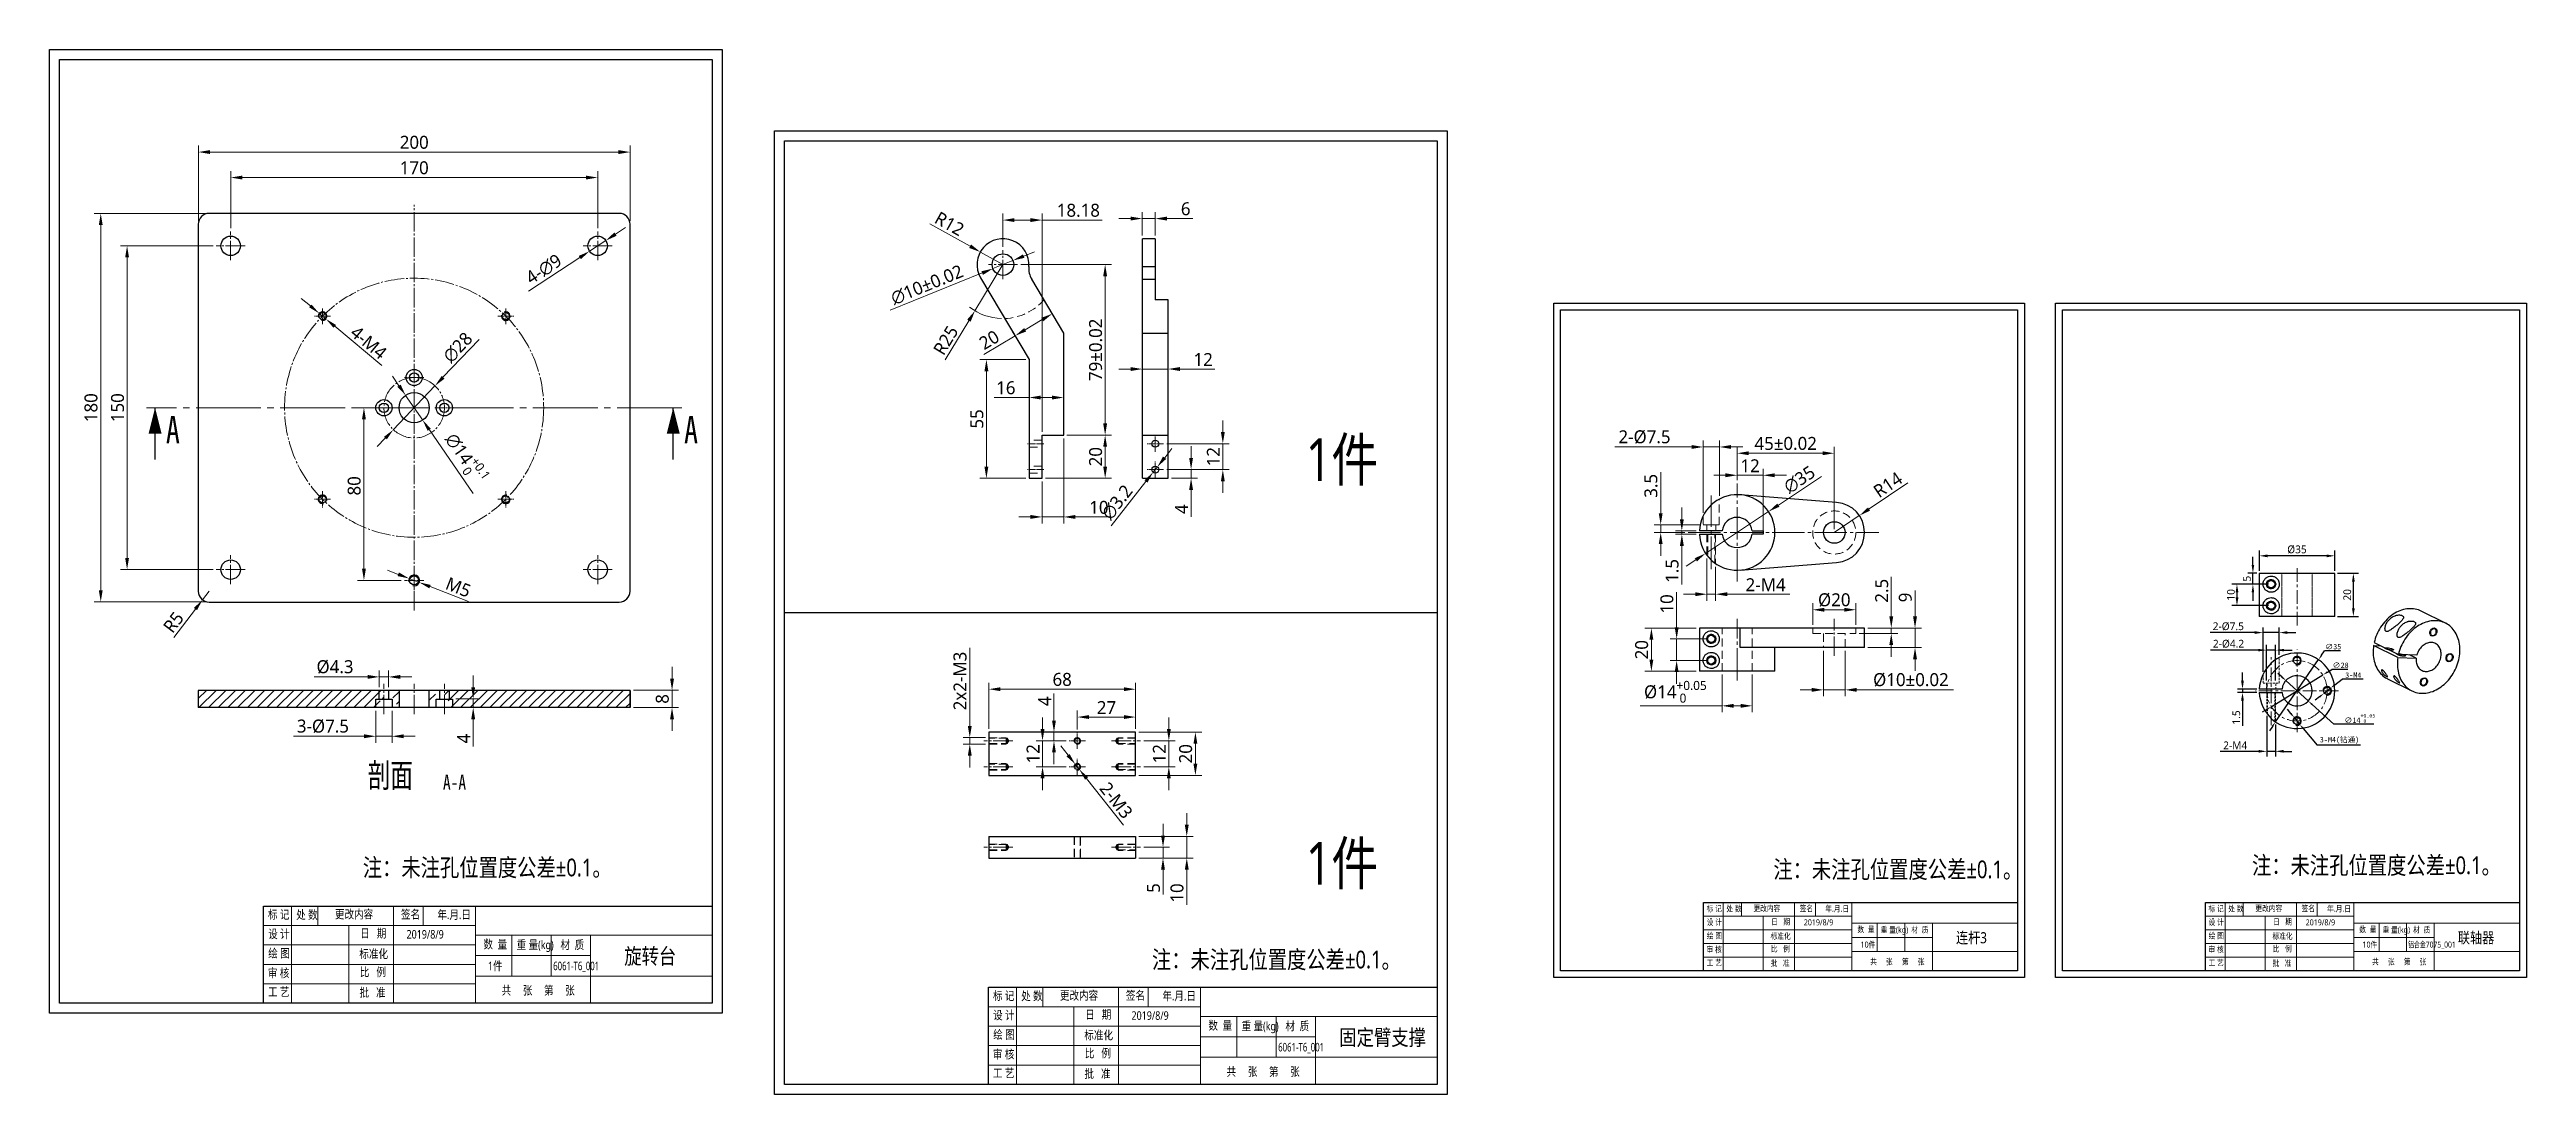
# Model space of a CAD drawing. Header units: millimetres. Extents: x -449 to 2916, y -1257 to 1632.
# Drawn here: x 1768 to 2916, y -892 to -408 of the extents above; entities that cross this region are included whole.
import ezdxf

# ---------------------------------------------------------------- set-up
doc = ezdxf.new("R2010")
doc.units = ezdxf.units.MM
doc.header["$PDSIZE"] = -1
for name, pattern in [('CENTERX2', [20.32, 12.7, -2.54, 2.54, -2.54]), ('DASHED', [19.05, 12.7, -6.35]), ('EB_DASHDOT', [39, 30, -3, 3, -3]), ('HIDDEN', [0.075, 0.05, -0.025])]:
    doc.linetypes.add(name, pattern=pattern)
for name, color, linetype, lineweight in [('1', 5, 'Continuous', 9), ('3中心线层', 1, 'EB_DASHDOT', 0), ('细线层', 252, 'Continuous', 13)]:
    doc.layers.add(name, color=color, linetype=linetype, lineweight=lineweight)
doc.styles.add('SLDTEXTSTYLE0', font='TXT', dxfattribs={"width": 0.75})
doc.styles.add('SLDTEXTSTYLE2', font='TXT', dxfattribs={"width": 0.75, "bigfont": 'bigfont'})
doc.styles.add('wf', font='')
doc.styles.add('黑体', font='', dxfattribs={"width": 0.8})
doc.styles.get('wf').set_extended_font_data('Microsoft YaHei')
doc.styles.get('黑体').set_extended_font_data('Microsoft YaHei')
doc.dimstyles.new('ISO-25$3', dxfattribs={"dimtxt": 2.5, "dimasz": 2.5, "dimexe": 1.25, "dimexo": 0.625, "dimtad": 1, "dimtoh": 1, "dimtxsty": 'Standard', "dimcen": 2.5, "dimclrd": 5, "dimclre": 5, "dimadec": 0, "dimazin": 0, "dimtfac": 1, "dimtmove": 0, "dimatfit": 3, "dimfxl": 0, "dimarcsym": 0})
doc.dimstyles.new('wf1.2', dxfattribs={"dimscale": 1.2, "dimtxt": 3, "dimasz": 3.2, "dimexe": 2, "dimexo": 1, "dimgap": 0.8, "dimtad": 1, "dimdec": 1, "dimdsep": 46, "dimtxsty": 'wf', "dimcen": 0, "dimclrd": 6, "dimclre": 6, "dimadec": 0, "dimazin": 0, "dimtm": 1e-09, "dimtfac": 0.7, "dimtdec": 1, "dimtmove": 0, "dimatfit": 3, "dimfxl": 0, "dimtolj": 1, "dimarcsym": 0})
doc.dimstyles.new('wf1.5', dxfattribs={"dimscale": 1.5, "dimtxt": 4, "dimasz": 3.6, "dimexe": 2, "dimexo": 1, "dimgap": 0.9, "dimtad": 1, "dimdec": 1, "dimdsep": 46, "dimtxsty": 'wf', "dimcen": 0, "dimclrd": 6, "dimclre": 6, "dimadec": 0, "dimazin": 0, "dimtm": 1e-09, "dimtfac": 0.7, "dimtdec": 1, "dimtmove": 0, "dimatfit": 3, "dimfxl": 0, "dimtolj": 1, "dimlwd": 13, "dimlwe": 13, "dimarcsym": 0})

msp = doc.modelspace()

# ---------------------------------------------------------------- texts
at = {"char_height": 12.7, "attachment_point": 1, "style": 'SLDTEXTSTYLE0'}
for insert in [(1822.364, -577.653), (2062.364, -577.653)]:
    msp.add_mtext('A', dxfattribs=dict(at, insert=insert))
at = {"linetype": 'ByBlock', "attachment_point": 1, "style": '黑体'}
for s, insert, char_height, width in [('1件', (2350.374, -587.947), 19.805, 55.80874), ('1件', (2350.374, -774.932), 19.805, 55.80874), ('10件', (2607.283, -821.095), 2.7727, 7.81322), ('10件', (2839.736, -821.095), 2.7727, 7.81322), ('1件', (1971.52, -830.421), 3.961, 11.16175)]:
    msp.add_mtext(s, dxfattribs=dict(at, insert=insert, char_height=char_height, width=width))
at = {"linetype": 'ByBlock', "lineweight": 25, "attachment_point": 1, "style": '黑体'}
for s, insert, char_height, width in [('注：未注孔位置度公差%%P0.1。', (1913.541, -782.677), 8.19438, 134.39014), ('注：未注孔位置度公差%%P0.1。', (2566.874, -783.555), 8.19438, 134.39014), ('注：未注孔位置度公差%%P0.1。', (2788.545, -781.656), 8.19438, 134.39014), ('旋转台', (2034.668, -824.195), 7.3565, 39.53115), ('注：未注孔位置度公差%%P0.1。', (2279.062, -825.328), 8.19438, 134.39014), ('连杆3', (2651.487, -816.737), 5.1496, 27.67181), ('联轴器', (2883.94, -816.737), 5.1496, 27.67181), ('固定臂支撑', (2365.84, -861.827), 7.3565, 39.53115)]:
    msp.add_mtext(s, dxfattribs=dict(at, insert=insert, char_height=char_height, width=width))
at = {"attachment_point": 1, "style": '黑体'}
for s, insert, char_height, width in [('标 记', (1869.65, -806.611), 3.961, 105.34082), ('处 数', (1882.715, -806.704), 3.961, 105.34082), ('更改内容', (1900.654, -806.461), 3.961, 105.34082), ('{\\Q0;签名}', (1931.221, -806.489), 3.961, 105.34082), ('{\\Q0;年.月.日}', (1948.143, -806.683), 3.961, 105.34082), ('标 记', (2535.974, -804.429), 2.7727, 73.73857), ('设 计', (2536.018, -810.722), 2.7727, 73.73857), ('处 数', (2545.119, -804.493), 2.7727, 73.73857), ('更改内容', (2557.677, -804.323), 2.7727, 73.73857), ('日   期', (2565.869, -810.531), 2.7727, 73.73857), ('{\\Q0;签名}', (2579.074, -804.343), 2.7727, 73.73857), (' 2019/8/9', (2580.147, -810.828), 2.7727, 73.73857), ('{\\Q0;年.月.日}', (2590.919, -804.479), 2.7727, 73.73857), ('数  量', (2605.814, -814.052), 2.7727, 73.73857), ('重 量(kg)', (2616.592, -814.242), 2.7727, 73.73857), ('材  质', (2630.787, -814.242), 2.7727, 73.73857), ('标 记', (2768.427, -804.429), 2.7727, 73.73857), ('设 计', (2768.471, -810.722), 2.7727, 73.73857), ('处 数', (2777.572, -804.493), 2.7727, 73.73857), ('更改内容', (2790.13, -804.323), 2.7727, 73.73857), ('日   期', (2798.321, -810.531), 2.7727, 73.73857), ('{\\Q0;签名}', (2811.527, -804.343), 2.7727, 73.73857), (' 2019/8/9', (2812.6, -810.828), 2.7727, 73.73857), ('{\\Q0;年.月.日}', (2823.372, -804.479), 2.7727, 73.73857), ('数  量', (2838.267, -814.052), 2.7727, 73.73857), ('重 量(kg)', (2849.044, -814.242), 2.7727, 73.73857), ('材  质', (2863.239, -814.242), 2.7727, 73.73857), ('设 计', (1869.712, -815.602), 3.961, 105.34082), ('绘 图', (1869.777, -824.595), 3.961, 105.34082), ('{\\Q0;标准化}', (1911.968, -824.837), 3.961, 105.34082), ('日   期', (1912.356, -815.329), 3.961, 105.34082), (' 2019/8/9', (1932.755, -815.753), 3.961, 105.34082), ('数  量', (1969.422, -820.358), 3.961, 105.34082), ('重 量(kg)', (1984.818, -820.63), 3.961, 105.34082), ('材  质', (2005.097, -820.63), 3.961, 105.34082), ('绘 图', (2536.063, -817.017), 2.7727, 73.73857), ('审 核', (2535.947, -823.391), 2.7727, 73.73857), ('{\\Q0;标准化}', (2565.597, -817.187), 2.7727, 73.73857), ('比   例', (2565.758, -823.056), 2.7727, 73.73857), ('绘 图', (2768.516, -817.017), 2.7727, 73.73857), ('审 核', (2768.399, -823.391), 2.7727, 73.73857), ('{\\Q0;标准化}', (2798.05, -817.187), 2.7727, 73.73857), ('比   例', (2798.211, -823.056), 2.7727, 73.73857), ('审 核', (1869.611, -833.7), 3.961, 105.34082), ('比   例', (1912.198, -833.222), 3.961, 105.34082), ('工 艺', (2535.985, -829.504), 2.7727, 73.73857), ('批   准', (2565.64, -829.698), 2.7727, 73.73857), ('共     张     第     张', (2611.743, -829.026), 2.7727, 73.73857), ('工 艺', (2768.438, -829.504), 2.7727, 73.73857), ('批   准', (2798.093, -829.698), 2.7727, 73.73857), ('共     张     第     张', (2844.196, -829.026), 2.7727, 73.73857), ('工 艺', (1869.666, -842.434), 3.961, 105.34082), ('批   准', (1912.03, -842.71), 3.961, 105.34082), ('共     张     第     张', (1977.892, -841.75), 3.961, 105.34082), ('标 记', (2205.428, -844.243), 3.961, 105.34082), ('处 数', (2218.493, -844.336), 3.961, 105.34082), ('更改内容', (2236.432, -844.093), 3.961, 105.34082), ('{\\Q0;签名}', (2267, -844.121), 3.961, 105.34082), ('{\\Q0;年.月.日}', (2283.921, -844.315), 3.961, 105.34082), ('设 计', (2205.491, -853.234), 3.961, 105.34082), ('日   期', (2248.135, -852.961), 3.961, 105.34082), (' 2019/8/9', (2268.533, -853.385), 3.961, 105.34082), ('数  量', (2305.2, -857.99), 3.961, 105.34082), ('重 量(kg)', (2320.596, -858.262), 3.961, 105.34082), ('材  质', (2340.875, -858.262), 3.961, 105.34082), ('绘 图', (2205.555, -862.227), 3.961, 105.34082), ('审 核', (2205.389, -871.332), 3.961, 105.34082), ('{\\Q0;标准化}', (2247.747, -862.469), 3.961, 105.34082), ('比   例', (2247.976, -870.854), 3.961, 105.34082), ('工 艺', (2205.444, -880.066), 3.961, 105.34082), ('批   准', (2247.808, -880.342), 3.961, 105.34082), ('共     张     第     张', (2313.67, -879.382), 3.961, 105.34082)]:
    msp.add_mtext(s, dxfattribs=dict(at, insert=insert, char_height=char_height, width=width))
at = {"style": '黑体', "width": 0.7}
for tag, p, height in [('铝合金7075_001', (2860.894, -823.854), 2.773), ('6061-T6_001', (2001.747, -834.362), 3.961), ('6061-T6_001', (2337.525, -871.994), 3.961)]:
    msp.add_attdef(tag, p, '', height=height, dxfattribs=at)

# ---------------------------------------------------------------- blocks, each defined once
blk = doc.blocks.new('SW_NOTE_3')
at = {"color": 0, "linetype": 'Continuous', "lineweight": 0, "attachment_point": 2}
for s, insert, char_height, style in [('\\M+19655\\M+196CA', (0.328, 0.322), 0.25, 'SLDTEXTSTYLE2'), ('A-A', (0.914, 0.211), 0.1378, 'SLDTEXTSTYLE0')]:
    blk.add_mtext(s, dxfattribs=dict(at, insert=insert, char_height=char_height, style=style))
blk = doc.blocks.new('*D250')
at = {"color": 6, "lineweight": 13}
for p, q in [((1852.4, -490.6), (1852.4, -464.2)), ((1857.8, -467.2), (2017, -467.2)), ((2022.4, -490.6), (2022.4, -464.2))]:
    blk.add_line(p, q, dxfattribs=at)
at = {"color": 6}
for points in [[(1857.8, -466.3), (1857.8, -468.1), (1852.4, -467.2)], [(2017, -468.1), (2017, -466.3), (2022.4, -467.2)]]:
    blk.add_solid(points, dxfattribs=at)
at = {"layer": 'Defpoints', "color": 0}
for p in [(2022.4, -467.2), (1852.4, -492.1), (2022.4, -492.1)]:
    blk.add_point(p, dxfattribs=at)
at = {"color": 0, "insert": (1937.4, -462.7), "char_height": 6, "attachment_point": 5, "style": 'wf'}
blk.add_mtext('\\A1;170', dxfattribs=at)
blk = doc.blocks.new('*D251')
at = {"color": 6, "lineweight": 13}
for p, q in [((1837.4, -487.3), (1837.4, -452.4)), ((1842.8, -455.4), (2032, -455.4)), ((2037.4, -487.3), (2037.4, -452.4))]:
    blk.add_line(p, q, dxfattribs=at)
at = {"color": 6}
for points in [[(1842.8, -454.5), (1842.8, -456.3), (1837.4, -455.4)], [(2032, -456.3), (2032, -454.5), (2037.4, -455.4)]]:
    blk.add_solid(points, dxfattribs=at)
at = {"layer": 'Defpoints', "color": 0}
for p in [(2037.4, -455.4), (1837.4, -488.8), (2037.4, -488.8)]:
    blk.add_point(p, dxfattribs=at)
at = {"color": 0, "insert": (1937.4, -450.9), "char_height": 6, "attachment_point": 5, "style": 'wf'}
blk.add_mtext('\\A1;200', dxfattribs=at)
blk = doc.blocks.new('*D252')
at = {"color": 6, "lineweight": 13}
for p, q in [((1844.2, -498.8), (1801.4, -498.8)), ((1804.4, -504.2), (1804.4, -643.4)), ((1844.2, -648.8), (1801.4, -648.8))]:
    blk.add_line(p, q, dxfattribs=at)
at = {"color": 6}
for points in [[(1805.3, -504.2), (1803.5, -504.2), (1804.4, -498.8)], [(1803.5, -643.4), (1805.3, -643.4), (1804.4, -648.8)]]:
    blk.add_solid(points, dxfattribs=at)
at = {"layer": 'Defpoints', "color": 0}
for p in [(1845.7, -498.8), (1804.4, -648.8), (1845.7, -648.8)]:
    blk.add_point(p, dxfattribs=at)
at = {"color": 0, "insert": (1800, -573.8), "char_height": 6, "attachment_point": 5, "rotation": 90, "style": 'wf'}
blk.add_mtext('\\A1;150', dxfattribs=at)
blk = doc.blocks.new('*D253')
at = {"color": 6, "lineweight": 13}
for p, q in [((1840.9, -483.8), (1789.2, -483.8)), ((1792.2, -658.4), (1792.2, -489.2)), ((1840.9, -663.8), (1789.2, -663.8))]:
    blk.add_line(p, q, dxfattribs=at)
at = {"color": 6}
for points in [[(1793.1, -489.2), (1791.3, -489.2), (1792.2, -483.8)], [(1791.3, -658.4), (1793.1, -658.4), (1792.2, -663.8)]]:
    blk.add_solid(points, dxfattribs=at)
at = {"layer": 'Defpoints', "color": 0}
for p in [(1792.2, -483.8), (1842.4, -483.8), (1842.4, -663.8)]:
    blk.add_point(p, dxfattribs=at)
at = {"color": 0, "insert": (1787.7, -573.8), "char_height": 6, "attachment_point": 5, "rotation": 90, "style": 'wf'}
blk.add_mtext('\\A1;180', dxfattribs=at)
blk = doc.blocks.new('*D254')
at = {"color": 6, "lineweight": 13}
for p, q in [((1842.4, -658.8), (1839.3, -662.8)), ((1826, -680.3), (1836.1, -667.1))]:
    blk.add_line(p, q, dxfattribs=at)
at = {"color": 6}
blk.add_solid([(1836.8, -667.6), (1835.3, -666.6), (1839.3, -662.8)], dxfattribs=at)
at = {"layer": 'Defpoints', "color": 0}
for p in [(1839.3, -662.8), (1842.4, -658.8)]:
    blk.add_point(p, dxfattribs=at)
at = {"color": 0, "insert": (1825.9, -673.2), "char_height": 6, "attachment_point": 5, "rotation": 52.7481, "style": 'wf'}
blk.add_mtext('\\A1;R5', dxfattribs=at)
blk = doc.blocks.new('*D255')
at = {"color": 6, "lineweight": 13}
for p, q in [((2056.8, -699.3), (2056.8, -693.9)), ((2038.9, -704.7), (2059.8, -704.7)), ((2056.8, -704.7), (2056.8, -712.7)), ((2038.9, -712.7), (2059.8, -712.7)), ((2056.8, -718.1), (2056.8, -723.5))]:
    blk.add_line(p, q, dxfattribs=at)
at = {"color": 6}
for points in [[(2055.9, -699.3), (2057.7, -699.3), (2056.8, -704.7)], [(2057.7, -718.1), (2055.9, -718.1), (2056.8, -712.7)]]:
    blk.add_solid(points, dxfattribs=at)
at = {"layer": 'Defpoints', "color": 0}
for p in [(2037.4, -704.7), (2037.4, -712.7), (2056.8, -712.7)]:
    blk.add_point(p, dxfattribs=at)
at = {"color": 0, "insert": (2052.3, -708.7), "char_height": 6, "attachment_point": 5, "rotation": 90, "style": 'wf'}
blk.add_mtext('\\A1;8', dxfattribs=at)
blk = doc.blocks.new('*D256')
at = {"color": 6, "lineweight": 13}
for p, q in [((1964.7, -703.3), (1964.7, -697.9)), ((1956.6, -708.7), (1967.7, -708.7)), ((1964.7, -708.7), (1964.7, -712.7)), ((1956.6, -712.7), (1967.7, -712.7)), ((1964.7, -718.1), (1964.7, -730.7))]:
    blk.add_line(p, q, dxfattribs=at)
at = {"color": 6}
for points in [[(1963.8, -703.3), (1965.6, -703.3), (1964.7, -708.7)], [(1965.6, -718.1), (1963.8, -718.1), (1964.7, -712.7)]]:
    blk.add_solid(points, dxfattribs=at)
at = {"layer": 'Defpoints', "color": 0}
for p in [(1955.1, -708.7), (1955.1, -712.7), (1964.7, -712.7)]:
    blk.add_point(p, dxfattribs=at)
at = {"color": 0, "insert": (1960.3, -727.1), "char_height": 6, "attachment_point": 5, "rotation": 90, "style": 'wf'}
blk.add_mtext('\\A1;4', dxfattribs=at)
blk = doc.blocks.new('*D257')
at = {"color": 6, "lineweight": 13}
for p, q in [((1919.6, -714.2), (1919.6, -729)), ((1927.1, -714.2), (1927.1, -729)), ((1914.2, -726), (1881.5, -726)), ((1927.1, -726), (1919.6, -726)), ((1932.5, -726), (1937.9, -726))]:
    blk.add_line(p, q, dxfattribs=at)
at = {"color": 6}
for points in [[(1914.2, -726.9), (1914.2, -725.1), (1919.6, -726)], [(1932.5, -725.1), (1932.5, -726.9), (1927.1, -726)]]:
    blk.add_solid(points, dxfattribs=at)
at = {"layer": 'Defpoints', "color": 0}
for p in [(1919.6, -712.7), (1927.1, -712.7), (1919.6, -726)]:
    blk.add_point(p, dxfattribs=at)
at = {"color": 0, "insert": (1895.1, -721.4), "char_height": 6, "attachment_point": 5, "style": 'wf'}
blk.add_mtext('\\A1;3-%%C7.5', dxfattribs=at)
blk = doc.blocks.new('*D258')
at = {"color": 6, "lineweight": 13}
for p, q in [((1915.8, -698.5), (1891, -698.5)), ((1921.2, -703.2), (1921.2, -695.5)), ((1925.5, -698.5), (1921.2, -698.5)), ((1925.5, -703.2), (1925.5, -695.5)), ((1930.9, -698.5), (1936.3, -698.5))]:
    blk.add_line(p, q, dxfattribs=at)
at = {"color": 6}
for points in [[(1915.8, -699.4), (1915.8, -697.6), (1921.2, -698.5)], [(1930.9, -697.6), (1930.9, -699.4), (1925.5, -698.5)]]:
    blk.add_solid(points, dxfattribs=at)
at = {"layer": 'Defpoints', "color": 0}
for p in [(1921.2, -698.5), (1921.2, -704.7), (1925.5, -704.7)]:
    blk.add_point(p, dxfattribs=at)
at = {"color": 0, "insert": (1900.7, -693.9), "char_height": 6, "attachment_point": 5, "style": 'wf'}
blk.add_mtext('\\A1;%%C4.3', dxfattribs=at)
blk = doc.blocks.new('*D259')
at = {"color": 6, "lineweight": 13}
for p, q in [((1930.3, -563.6), (1927.3, -559.2)), ((1933.4, -568.1), (1941.3, -579.6)), ((1964.7, -613.5), (1944.4, -584))]:
    blk.add_line(p, q, dxfattribs=at)
at = {"color": 6}
for points in [[(1929.6, -564.1), (1931.1, -563.1), (1933.4, -568.1)], [(1945.1, -583.5), (1943.6, -584.5), (1941.3, -579.6)]]:
    blk.add_solid(points, dxfattribs=at)
at = {"layer": 'Defpoints', "color": 0}
for p in [(1933.4, -568.1), (1941.3, -579.6)]:
    blk.add_point(p, dxfattribs=at)
at = {"color": 0, "insert": (1961.4, -597.3), "char_height": 6, "attachment_point": 5, "rotation": 304.5449, "style": 'wf'}
blk.add_mtext('\\A1;∅14{\\H0.7x;\\S+0.1^  0;}', dxfattribs=at)
blk = doc.blocks.new('*D262')
at = {"color": 6, "lineweight": 13}
for p, q in [((2030.6, -493.4), (2035.2, -490.4)), ((1990.3, -519.8), (2014.1, -504.2)), ((2026.1, -496.4), (2018.6, -501.3))]:
    blk.add_line(p, q, dxfattribs=at)
at = {"color": 6}
for points in [[(2030.1, -492.6), (2031.1, -494.2), (2026.1, -496.4)], [(2014.6, -505), (2013.6, -503.5), (2018.6, -501.3)]]:
    blk.add_solid(points, dxfattribs=at)
at = {"layer": 'Defpoints', "color": 0}
for p in [(2018.6, -501.3), (2026.1, -496.4)]:
    blk.add_point(p, dxfattribs=at)
at = {"color": 0, "insert": (1997.4, -509.7), "char_height": 6, "attachment_point": 5, "rotation": 33.2056, "style": 'wf'}
blk.add_mtext('\\A1;4-∅9', dxfattribs=at)
blk = doc.blocks.new('*D263')
at = {"color": 6, "lineweight": 13}
for p, q in [((2244.5, -722.9), (2244.5, -714.1)), ((2249.9, -717.1), (2266.1, -717.1)), ((2271.5, -722.6), (2271.5, -714.1))]:
    blk.add_line(p, q, dxfattribs=at)
at = {"color": 6}
for points in [[(2249.9, -716.2), (2249.9, -718), (2244.5, -717.1)], [(2266.1, -718), (2266.1, -716.2), (2271.5, -717.1)]]:
    blk.add_solid(points, dxfattribs=at)
at = {"layer": 'Defpoints', "color": 0}
for p in [(2271.5, -717.1), (2244.5, -724.4), (2271.5, -724.1)]:
    blk.add_point(p, dxfattribs=at)
at = {"color": 0, "insert": (2258, -712.7), "char_height": 6, "attachment_point": 5, "style": 'wf'}
blk.add_mtext('\\A1;27', dxfattribs=at)
blk = doc.blocks.new('*D264')
at = {"color": 6, "lineweight": 13}
for p, q in [((2203.5, -722.6), (2203.5, -701.2)), ((2266.1, -704.2), (2208.9, -704.2)), ((2271.5, -722.6), (2271.5, -701.2))]:
    blk.add_line(p, q, dxfattribs=at)
at = {"color": 6}
for points in [[(2208.9, -703.3), (2208.9, -705.1), (2203.5, -704.2)], [(2266.1, -705.1), (2266.1, -703.3), (2271.5, -704.2)]]:
    blk.add_solid(points, dxfattribs=at)
at = {"layer": 'Defpoints', "color": 0}
for p in [(2203.5, -704.2), (2203.5, -724.1), (2271.5, -724.1)]:
    blk.add_point(p, dxfattribs=at)
at = {"color": 0, "insert": (2237.5, -699.7), "char_height": 6, "attachment_point": 5, "style": 'wf'}
blk.add_mtext('\\A1;68', dxfattribs=at)
blk = doc.blocks.new('*D265')
at = {"color": 6, "lineweight": 13}
for p, q in [((2273, -724.1), (2302.2, -724.1)), ((2299.2, -738.7), (2299.2, -729.5)), ((2273, -744.1), (2302.2, -744.1))]:
    blk.add_line(p, q, dxfattribs=at)
at = {"color": 6}
for points in [[(2300.1, -729.5), (2298.3, -729.5), (2299.2, -724.1)], [(2298.3, -738.7), (2300.1, -738.7), (2299.2, -744.1)]]:
    blk.add_solid(points, dxfattribs=at)
at = {"layer": 'Defpoints', "color": 0}
for p in [(2271.5, -724.1), (2299.2, -724.1), (2271.5, -744.1)]:
    blk.add_point(p, dxfattribs=at)
at = {"color": 0, "insert": (2294.7, -734.1), "char_height": 6, "attachment_point": 5, "rotation": 90, "style": 'wf'}
blk.add_mtext('\\A1;20', dxfattribs=at)
blk = doc.blocks.new('*D266')
at = {"color": 6, "lineweight": 13}
for p, q in [((2284.2, -772), (2284.2, -766.6)), ((2275.3, -777.4), (2287.2, -777.4)), ((2284.2, -777.4), (2284.2, -782.4)), ((2273, -782.4), (2287.2, -782.4)), ((2284.2, -787.8), (2284.2, -799.3))]:
    blk.add_line(p, q, dxfattribs=at)
at = {"color": 6}
for points in [[(2283.3, -772), (2285.1, -772), (2284.2, -777.4)], [(2285.1, -787.8), (2283.3, -787.8), (2284.2, -782.4)]]:
    blk.add_solid(points, dxfattribs=at)
at = {"layer": 'Defpoints', "color": 0}
for p in [(2273.8, -777.4), (2271.5, -782.4), (2284.2, -782.4)]:
    blk.add_point(p, dxfattribs=at)
at = {"color": 0, "insert": (2279.8, -796.3), "char_height": 6, "attachment_point": 5, "rotation": 90, "style": 'wf'}
blk.add_mtext('\\A1;5', dxfattribs=at)
blk = doc.blocks.new('*D267')
at = {"color": 6, "lineweight": 13}
for p, q in [((2295.2, -767), (2295.2, -761.6)), ((2273, -772.4), (2298.2, -772.4)), ((2295.2, -782.4), (2295.2, -772.4)), ((2273, -782.4), (2298.2, -782.4)), ((2295.2, -787.8), (2295.2, -804.1))]:
    blk.add_line(p, q, dxfattribs=at)
at = {"color": 6}
for points in [[(2294.3, -767), (2296.1, -767), (2295.2, -772.4)], [(2296.1, -787.8), (2294.3, -787.8), (2295.2, -782.4)]]:
    blk.add_solid(points, dxfattribs=at)
at = {"layer": 'Defpoints', "color": 0}
for p in [(2271.5, -772.4), (2295.2, -772.4), (2271.5, -782.4)]:
    blk.add_point(p, dxfattribs=at)
at = {"color": 0, "insert": (2290.7, -798.6), "char_height": 6, "attachment_point": 5, "rotation": 90, "style": 'wf'}
blk.add_mtext('\\A1;10', dxfattribs=at)
blk = doc.blocks.new('*D268')
at = {"color": 6, "lineweight": 13}
for p, q in [((2194.7, -721.2), (2194.7, -685)), ((2202, -726.6), (2191.7, -726.6)), ((2202, -729.6), (2191.7, -729.6)), ((2194.7, -729.6), (2194.7, -726.6)), ((2194.7, -735), (2194.7, -740.4))]:
    blk.add_line(p, q, dxfattribs=at)
at = {"color": 6}
for points in [[(2193.8, -721.2), (2195.6, -721.2), (2194.7, -726.6)], [(2195.6, -735), (2193.8, -735), (2194.7, -729.6)]]:
    blk.add_solid(points, dxfattribs=at)
at = {"layer": 'Defpoints', "color": 0}
for p in [(2194.7, -726.6), (2203.5, -726.6), (2203.5, -729.6)]:
    blk.add_point(p, dxfattribs=at)
at = {"color": 0, "insert": (2190.2, -700.4), "char_height": 6, "attachment_point": 5, "rotation": 90, "style": 'wf'}
blk.add_mtext('\\A1;2x2-M3', dxfattribs=at)
blk = doc.blocks.new('*D269')
at = {"color": 6, "lineweight": 13}
for p, q in [((2286.9, -722.7), (2286.9, -717.3)), ((2275.3, -728.1), (2289.9, -728.1)), ((2286.9, -740.1), (2286.9, -728.1)), ((2275.3, -740.1), (2289.9, -740.1)), ((2286.9, -745.5), (2286.9, -750.9))]:
    blk.add_line(p, q, dxfattribs=at)
at = {"color": 6}
for points in [[(2286, -722.7), (2287.8, -722.7), (2286.9, -728.1)], [(2287.8, -745.5), (2286, -745.5), (2286.9, -740.1)]]:
    blk.add_solid(points, dxfattribs=at)
at = {"layer": 'Defpoints', "color": 0}
for p in [(2273.8, -728.1), (2286.9, -728.1), (2273.8, -740.1)]:
    blk.add_point(p, dxfattribs=at)
at = {"color": 0, "insert": (2282.5, -734.1), "char_height": 6, "attachment_point": 5, "rotation": 90, "style": 'wf'}
blk.add_mtext('\\A1;12', dxfattribs=at)
blk = doc.blocks.new('*D270')
at = {"color": 6, "lineweight": 13}
for p, q in [((2240.2, -734.7), (2236.9, -730.5)), ((2243.6, -739), (2245.4, -741.3)), ((2265.9, -767.1), (2248.8, -745.6))]:
    blk.add_line(p, q, dxfattribs=at)
at = {"color": 6}
for points in [[(2239.5, -735.3), (2240.9, -734.2), (2243.6, -739)], [(2249.5, -745), (2248.1, -746.1), (2245.4, -741.3)]]:
    blk.add_solid(points, dxfattribs=at)
at = {"layer": 'Defpoints', "color": 0}
for p in [(2243.6, -739), (2245.4, -741.3)]:
    blk.add_point(p, dxfattribs=at)
at = {"color": 0, "insert": (2262.5, -755.7), "char_height": 6, "attachment_point": 5, "rotation": 308.3761, "style": 'wf'}
blk.add_mtext('\\A1;2-M3', dxfattribs=at)
blk = doc.blocks.new('*D271')
at = {"color": 6, "lineweight": 13}
for p, q in [((2218.3, -507.5), (2260.4, -507.5)), ((2257.4, -581.1), (2257.4, -512.9)), ((2239.7, -586.5), (2260.4, -586.5))]:
    blk.add_line(p, q, dxfattribs=at)
at = {"color": 6}
for points in [[(2258.3, -512.9), (2256.5, -512.9), (2257.4, -507.5)], [(2256.5, -581.1), (2258.3, -581.1), (2257.4, -586.5)]]:
    blk.add_solid(points, dxfattribs=at)
at = {"layer": 'Defpoints', "color": 0}
for p in [(2216.8, -507.5), (2257.4, -507.5), (2238.2, -586.5)]:
    blk.add_point(p, dxfattribs=at)
at = {"color": 0, "insert": (2253, -547), "char_height": 6, "attachment_point": 5, "rotation": 90, "style": 'wf'}
blk.add_mtext('\\A1;79%%P0.02', dxfattribs=at)
blk = doc.blocks.new('*D272')
at = {"color": 6, "lineweight": 13}
for p, q in [((2210, -499.3), (2210, -483.9)), ((2222.8, -486.9), (2215.4, -486.9)), ((2228.2, -585), (2228.2, -483.9)), ((2228.2, -486.9), (2256, -486.9))]:
    blk.add_line(p, q, dxfattribs=at)
at = {"color": 6}
for points in [[(2215.4, -486), (2215.4, -487.8), (2210, -486.9)], [(2222.8, -487.8), (2222.8, -486), (2228.2, -486.9)]]:
    blk.add_solid(points, dxfattribs=at)
at = {"layer": 'Defpoints', "color": 0}
for p in [(2210, -486.9), (2210, -500.8), (2228.2, -586.5)]:
    blk.add_point(p, dxfattribs=at)
at = {"color": 0, "insert": (2245, -482.4), "char_height": 6, "attachment_point": 5, "style": 'wf'}
blk.add_mtext('\\A1;18.18', dxfattribs=at)
blk = doc.blocks.new('*D273')
at = {"color": 6, "lineweight": 13}
for p, q in [((2239.7, -586.5), (2260.4, -586.5)), ((2257.4, -601.1), (2257.4, -591.9)), ((2229.7, -606.5), (2260.4, -606.5))]:
    blk.add_line(p, q, dxfattribs=at)
at = {"color": 6}
for points in [[(2258.3, -591.9), (2256.5, -591.9), (2257.4, -586.5)], [(2256.5, -601.1), (2258.3, -601.1), (2257.4, -606.5)]]:
    blk.add_solid(points, dxfattribs=at)
at = {"layer": 'Defpoints', "color": 0}
for p in [(2238.2, -586.5), (2257.4, -586.5), (2228.2, -606.5)]:
    blk.add_point(p, dxfattribs=at)
at = {"color": 0, "insert": (2253, -596.5), "char_height": 6, "attachment_point": 5, "rotation": 90, "style": 'wf'}
blk.add_mtext('\\A1;20', dxfattribs=at)
blk = doc.blocks.new('*D274')
at = {"color": 6, "lineweight": 13}
for p, q in [((2238.2, -588), (2238.2, -627.4)), ((2228.2, -608), (2228.2, -627.4)), ((2222.8, -624.4), (2217.4, -624.4)), ((2228.2, -624.4), (2238.2, -624.4)), ((2243.6, -624.4), (2259.9, -624.4))]:
    blk.add_line(p, q, dxfattribs=at)
at = {"color": 6}
for points in [[(2222.8, -625.3), (2222.8, -623.5), (2228.2, -624.4)], [(2243.6, -623.5), (2243.6, -625.3), (2238.2, -624.4)]]:
    blk.add_solid(points, dxfattribs=at)
at = {"layer": 'Defpoints', "color": 0}
for p in [(2238.2, -586.5), (2228.2, -606.5), (2238.2, -624.4)]:
    blk.add_point(p, dxfattribs=at)
at = {"color": 0, "insert": (2254.5, -620), "char_height": 6, "attachment_point": 5, "style": 'wf'}
blk.add_mtext('\\A1;10', dxfattribs=at)
blk = doc.blocks.new('*D275')
at = {"color": 6, "lineweight": 13}
for p, q in [((2222.2, -569.1), (2206, -569.1)), ((2222.2, -564.4), (2222.2, -572.1)), ((2232.8, -569.1), (2227.6, -569.1)), ((2238.2, -564.4), (2238.2, -572.1))]:
    blk.add_line(p, q, dxfattribs=at)
at = {"color": 6}
for points in [[(2227.6, -568.2), (2227.6, -570), (2222.2, -569.1)], [(2232.8, -570), (2232.8, -568.2), (2238.2, -569.1)]]:
    blk.add_solid(points, dxfattribs=at)
at = {"layer": 'Defpoints', "color": 0}
for p in [(2222.2, -562.9), (2222.2, -569.1), (2238.2, -562.9)]:
    blk.add_point(p, dxfattribs=at)
at = {"color": 0, "insert": (2211.4, -564.6), "char_height": 6, "attachment_point": 5, "style": 'wf'}
blk.add_mtext('\\A1;16', dxfattribs=at)
blk = doc.blocks.new('*D276')
at = {"color": 6, "lineweight": 13}
for p, q in [((2214.4, -538.3), (2217.2, -543.1)), ((2228.2, -533), (2220.3, -537.7)), ((2231.6, -528.1), (2234.4, -532.8)), ((2215.7, -540.5), (2201.2, -549.1))]:
    blk.add_line(p, q, dxfattribs=at)
at = {"color": 6}
for points in [[(2219.9, -536.9), (2220.8, -538.5), (2215.7, -540.5)], [(2228.7, -533.8), (2227.8, -532.2), (2232.9, -530.3)]]:
    blk.add_solid(points, dxfattribs=at)
at = {"layer": 'Defpoints', "color": 0}
for p in [(2230.8, -526.8), (2213.6, -537), (2215.7, -540.5)]:
    blk.add_point(p, dxfattribs=at)
at = {"color": 0, "insert": (2203.7, -542.4), "char_height": 6, "attachment_point": 5, "rotation": 30.7318, "style": 'wf'}
blk.add_mtext('\\A1;20', dxfattribs=at)
blk = doc.blocks.new('*D277')
at = {"color": 6, "lineweight": 13}
for p, q in [((2210, -507.5), (2197.1, -528.9)), ((2183.3, -551.7), (2194.3, -533.5))]:
    blk.add_line(p, q, dxfattribs=at)
blk.add_arc((2210, -507.5), 25, 231.9239, 268.6081, dxfattribs=at)
at = {"color": 6}
blk.add_solid([(2195.1, -534), (2193.5, -533), (2197.1, -528.9)], dxfattribs=at)
at = {"layer": 'Defpoints', "color": 0}
for p in [(2210, -507.5), (2197.1, -528.9)]:
    blk.add_point(p, dxfattribs=at)
at = {"color": 0, "insert": (2183.6, -542.6), "char_height": 6, "attachment_point": 5, "rotation": 58.8035, "style": 'wf'}
blk.add_mtext('\\A1;R25', dxfattribs=at)
blk = doc.blocks.new('*D278')
at = {"color": 6, "lineweight": 13}
for p, q in [((2176.2, -488.6), (2194.9, -499)), ((2210, -507.5), (2199.6, -501.7))]:
    blk.add_line(p, q, dxfattribs=at)
at = {"color": 6}
blk.add_solid([(2194.4, -499.8), (2195.3, -498.2), (2199.6, -501.7)], dxfattribs=at)
at = {"layer": 'Defpoints', "color": 0}
for p in [(2199.6, -501.7), (2210, -507.5)]:
    blk.add_point(p, dxfattribs=at)
at = {"color": 0, "insert": (2185.3, -488.6), "char_height": 6, "attachment_point": 5, "rotation": 330.8009, "style": 'wf'}
blk.add_mtext('\\A1;R12', dxfattribs=at)
blk = doc.blocks.new('*D279')
at = {"color": 6, "lineweight": 13}
for p, q in [((2219.7, -503.6), (2224.7, -501.6)), ((2157.9, -528.7), (2200.4, -511.4)), ((2214.7, -505.6), (2205.4, -509.4))]:
    blk.add_line(p, q, dxfattribs=at)
at = {"color": 6}
for points in [[(2219.3, -502.8), (2220, -504.4), (2214.7, -505.6)], [(2200.8, -512.3), (2200.1, -510.6), (2205.4, -509.4)]]:
    blk.add_solid(points, dxfattribs=at)
at = {"layer": 'Defpoints', "color": 0}
for p in [(2205.4, -509.4), (2214.7, -505.6)]:
    blk.add_point(p, dxfattribs=at)
at = {"color": 0, "insert": (2174.9, -516.9), "char_height": 6, "attachment_point": 5, "rotation": 22.1442, "style": 'wf'}
blk.add_mtext('\\A1;∅10%%P0.02', dxfattribs=at)
blk = doc.blocks.new('*D280')
at = {"color": 6, "lineweight": 13}
for p, q in [((2269.2, -555.9), (2263.8, -555.9)), ((2274.6, -561.4), (2274.6, -552.9)), ((2274.6, -555.9), (2286.6, -555.9)), ((2286.6, -561.4), (2286.6, -552.9)), ((2292, -555.9), (2308.2, -555.9))]:
    blk.add_line(p, q, dxfattribs=at)
at = {"color": 6}
for points in [[(2269.2, -556.8), (2269.2, -555), (2274.6, -555.9)], [(2292, -555), (2292, -556.8), (2286.6, -555.9)]]:
    blk.add_solid(points, dxfattribs=at)
at = {"layer": 'Defpoints', "color": 0}
for p in [(2286.6, -555.9), (2274.6, -562.9), (2286.6, -562.9)]:
    blk.add_point(p, dxfattribs=at)
at = {"color": 0, "insert": (2302.8, -551.5), "char_height": 6, "attachment_point": 5, "style": 'wf'}
blk.add_mtext('\\A1;12', dxfattribs=at)
blk = doc.blocks.new('*D281')
at = {"color": 6, "lineweight": 13}
for p, q in [((2269.2, -486.2), (2263.8, -486.2)), ((2274.6, -494), (2274.6, -483.2)), ((2274.6, -486.2), (2280.6, -486.2)), ((2280.6, -494), (2280.6, -483.2)), ((2286, -486.2), (2298, -486.2))]:
    blk.add_line(p, q, dxfattribs=at)
at = {"color": 6}
for points in [[(2269.2, -487.1), (2269.2, -485.3), (2274.6, -486.2)], [(2286, -485.3), (2286, -487.1), (2280.6, -486.2)]]:
    blk.add_solid(points, dxfattribs=at)
at = {"layer": 'Defpoints', "color": 0}
for p in [(2280.6, -486.2), (2274.6, -495.5), (2280.6, -495.5)]:
    blk.add_point(p, dxfattribs=at)
at = {"color": 0, "insert": (2294.7, -481.7), "char_height": 6, "attachment_point": 5, "style": 'wf'}
blk.add_mtext('\\A1;6', dxfattribs=at)
blk = doc.blocks.new('*D282')
at = {"color": 6, "lineweight": 13}
for p, q in [((2297.2, -597.1), (2297.2, -591.7)), ((2285.9, -602.5), (2300.2, -602.5)), ((2288.1, -606.5), (2300.2, -606.5)), ((2297.2, -606.5), (2297.2, -602.5)), ((2297.2, -611.9), (2297.2, -624.4))]:
    blk.add_line(p, q, dxfattribs=at)
at = {"color": 6}
for points in [[(2296.3, -597.1), (2298.1, -597.1), (2297.2, -602.5)], [(2298.1, -611.9), (2296.3, -611.9), (2297.2, -606.5)]]:
    blk.add_solid(points, dxfattribs=at)
at = {"layer": 'Defpoints', "color": 0}
for p in [(2284.4, -602.5), (2286.6, -606.5), (2297.2, -602.5)]:
    blk.add_point(p, dxfattribs=at)
at = {"color": 0, "insert": (2292.8, -620.8), "char_height": 6, "attachment_point": 5, "rotation": 90, "style": 'wf'}
blk.add_mtext('\\A1;4', dxfattribs=at)
blk = doc.blocks.new('*D283')
at = {"color": 6, "lineweight": 13}
for p, q in [((2311.9, -585.1), (2311.9, -579.7)), ((2285.9, -590.5), (2314.9, -590.5)), ((2311.9, -602.5), (2311.9, -590.5)), ((2285.9, -602.5), (2314.9, -602.5)), ((2311.9, -607.9), (2311.9, -613.3))]:
    blk.add_line(p, q, dxfattribs=at)
at = {"color": 6}
for points in [[(2311, -585.1), (2312.8, -585.1), (2311.9, -590.5)], [(2312.8, -607.9), (2311, -607.9), (2311.9, -602.5)]]:
    blk.add_solid(points, dxfattribs=at)
at = {"layer": 'Defpoints', "color": 0}
for p in [(2284.4, -590.5), (2311.9, -590.5), (2284.4, -602.5)]:
    blk.add_point(p, dxfattribs=at)
at = {"color": 0, "insert": (2307.5, -596.5), "char_height": 6, "attachment_point": 5, "rotation": 90, "style": 'wf'}
blk.add_mtext('\\A1;12', dxfattribs=at)
blk = doc.blocks.new('*D284')
at = {"color": 6, "lineweight": 13}
for p, q in [((2285, -597), (2288.3, -592.7)), ((2260.2, -628.5), (2276.3, -608)), ((2281.6, -601.2), (2279.6, -603.7))]:
    blk.add_line(p, q, dxfattribs=at)
at = {"color": 6}
for points in [[(2284.2, -596.4), (2285.7, -597.5), (2281.6, -601.2)], [(2277, -608.5), (2275.6, -607.4), (2279.6, -603.7)]]:
    blk.add_solid(points, dxfattribs=at)
at = {"layer": 'Defpoints', "color": 0}
for p in [(2279.6, -603.7), (2281.6, -601.2)]:
    blk.add_point(p, dxfattribs=at)
at = {"color": 0, "insert": (2263, -617.6), "char_height": 6, "attachment_point": 5, "rotation": 51.8526, "style": 'wf'}
blk.add_mtext('\\A1;∅3.2', dxfattribs=at)
blk = doc.blocks.new('*D285')
at = {"color": 6, "lineweight": 13}
for p, q in [((2228.4, -722.7), (2228.4, -717.3)), ((2239.3, -728.1), (2225.4, -728.1)), ((2228.4, -740.1), (2228.4, -728.1)), ((2239.3, -740.1), (2225.4, -740.1)), ((2228.4, -745.5), (2228.4, -750.9))]:
    blk.add_line(p, q, dxfattribs=at)
at = {"color": 6}
for points in [[(2227.5, -722.7), (2229.3, -722.7), (2228.4, -728.1)], [(2229.3, -745.5), (2227.5, -745.5), (2228.4, -740.1)]]:
    blk.add_solid(points, dxfattribs=at)
at = {"layer": 'Defpoints', "color": 0}
for p in [(2228.4, -728.1), (2240.8, -728.1), (2240.8, -740.1)]:
    blk.add_point(p, dxfattribs=at)
at = {"color": 0, "insert": (2224, -734.1), "char_height": 6, "attachment_point": 5, "rotation": 90, "style": 'wf'}
blk.add_mtext('\\A1;12', dxfattribs=at)
blk = doc.blocks.new('*D300')
at = {"color": 6, "lineweight": 13}
for p, q in [((2220.7, -551.5), (2199.4, -551.5)), ((2202.4, -601.1), (2202.4, -556.9)), ((2220.7, -606.5), (2199.4, -606.5))]:
    blk.add_line(p, q, dxfattribs=at)
at = {"color": 6}
for points in [[(2203.3, -556.9), (2201.5, -556.9), (2202.4, -551.5)], [(2201.5, -601.1), (2203.3, -601.1), (2202.4, -606.5)]]:
    blk.add_solid(points, dxfattribs=at)
at = {"layer": 'Defpoints', "color": 0}
for p in [(2202.4, -551.5), (2222.2, -551.5), (2222.2, -606.5)]:
    blk.add_point(p, dxfattribs=at)
at = {"color": 0, "insert": (2198, -579), "char_height": 6, "attachment_point": 5, "rotation": 90, "style": 'wf'}
blk.add_mtext('\\A1;55', dxfattribs=at)
blk = doc.blocks.new('*D301')
at = {"color": 6, "lineweight": 13}
for p, q in [((2233.7, -718.7), (2233.7, -706.2)), ((2239.3, -724.1), (2230.7, -724.1)), ((2239.3, -728.1), (2230.7, -728.1)), ((2233.7, -728.1), (2233.7, -724.1)), ((2233.7, -733.5), (2233.7, -738.9))]:
    blk.add_line(p, q, dxfattribs=at)
at = {"color": 6}
for points in [[(2232.8, -718.7), (2234.6, -718.7), (2233.7, -724.1)], [(2234.6, -733.5), (2232.8, -733.5), (2233.7, -728.1)]]:
    blk.add_solid(points, dxfattribs=at)
at = {"layer": 'Defpoints', "color": 0}
for p in [(2233.7, -724.1), (2240.8, -724.1), (2240.8, -728.1)]:
    blk.add_point(p, dxfattribs=at)
at = {"color": 0, "insert": (2229.4, -709.8), "char_height": 6, "attachment_point": 5, "rotation": 90, "style": 'wf'}
blk.add_mtext('\\A1;4', dxfattribs=at)
blk = doc.blocks.new('*D302')
at = {"color": 6, "lineweight": 13}
for p, q in [((1930, -651), (1925, -649)), ((1935, -652.9), (1939.7, -654.7)), ((1962.6, -663.6), (1944.7, -656.7))]:
    blk.add_line(p, q, dxfattribs=at)
at = {"color": 6}
for points in [[(1929.7, -651.8), (1930.3, -650.1), (1935, -652.9)], [(1945, -655.9), (1944.4, -657.5), (1939.7, -654.7)]]:
    blk.add_solid(points, dxfattribs=at)
at = {"layer": 'Defpoints', "color": 0}
for p in [(1935, -652.9), (1939.7, -654.7)]:
    blk.add_point(p, dxfattribs=at)
at = {"color": 0, "insert": (1957.8, -657), "char_height": 6, "attachment_point": 5, "rotation": 338.7148, "style": 'wf'}
blk.add_mtext('\\A1;M5', dxfattribs=at)
blk = doc.blocks.new('*D303')
at = {"color": 6, "lineweight": 13}
for p, q in [((1931.4, -573.8), (1911.1, -573.8)), ((1914.1, -648.4), (1914.1, -579.2)), ((1931.4, -653.8), (1911.1, -653.8))]:
    blk.add_line(p, q, dxfattribs=at)
at = {"color": 6}
for points in [[(1915, -579.2), (1913.2, -579.2), (1914.1, -573.8)], [(1913.2, -648.4), (1915, -648.4), (1914.1, -653.8)]]:
    blk.add_solid(points, dxfattribs=at)
at = {"layer": 'Defpoints', "color": 0}
for p in [(1914.1, -573.8), (1932.9, -573.8), (1932.9, -653.8)]:
    blk.add_point(p, dxfattribs=at)
at = {"color": 0, "insert": (1909.6, -610), "char_height": 6, "attachment_point": 5, "rotation": 90, "style": 'wf'}
blk.add_mtext('\\A1;80', dxfattribs=at)
blk = doc.blocks.new('*D312')
at = {"color": 6, "lineweight": 13}
for p, q in [((1889.3, -526.6), (1885.1, -523.2)), ((1893.4, -530.1), (1896.5, -532.7)), ((1922.4, -554.3), (1900.6, -536.1))]:
    blk.add_line(p, q, dxfattribs=at)
at = {"color": 6}
for points in [[(1888.7, -527.3), (1889.8, -526), (1893.4, -530.1)], [(1901.2, -535.5), (1900, -536.8), (1896.5, -532.7)]]:
    blk.add_solid(points, dxfattribs=at)
at = {"layer": 'Defpoints', "color": 0}
for p in [(1893.4, -530.1), (1896.5, -532.7)]:
    blk.add_point(p, dxfattribs=at)
at = {"color": 0, "insert": (1916.3, -543.6), "char_height": 6, "attachment_point": 5, "rotation": 320.0898, "style": 'wf'}
blk.add_mtext('\\A1;4-M4', dxfattribs=at)
blk = doc.blocks.new('*D391')
at = {"color": 6, "lineweight": 13}
for p, q in [((1967.4, -542.2), (1950.7, -559.7)), ((1927.7, -584), (1947, -563.7)), ((1924, -587.9), (1920.3, -591.8))]:
    blk.add_line(p, q, dxfattribs=at)
at = {"color": 6}
for points in [[(1950.1, -559.1), (1951.4, -560.4), (1947, -563.7)], [(1924.7, -588.5), (1923.4, -587.3), (1927.7, -584)]]:
    blk.add_solid(points, dxfattribs=at)
at = {"layer": 'Defpoints', "color": 0}
for p in [(1947, -563.7), (1927.7, -584)]:
    blk.add_point(p, dxfattribs=at)
at = {"color": 0, "insert": (1957.6, -545.9), "char_height": 6, "attachment_point": 5, "rotation": 46.5128, "style": 'wf'}
blk.add_mtext('\\A1;∅28', dxfattribs=at)
blk = doc.blocks.new('*D286')
at = {"color": 6, "lineweight": 13}
for p, q in [((2585.1, -674.4), (2585.1, -664.4)), ((2605.1, -674.4), (2605.1, -664.4)), ((2590.5, -667.4), (2599.7, -667.4))]:
    blk.add_line(p, q, dxfattribs=at)
at = {"color": 6}
for points in [[(2590.5, -666.5), (2590.5, -668.3), (2585.1, -667.4)], [(2599.7, -668.3), (2599.7, -666.5), (2605.1, -667.4)]]:
    blk.add_solid(points, dxfattribs=at)
at = {"layer": 'Defpoints', "color": 0}
for p in [(2585.1, -675.9), (2605.1, -667.4), (2605.1, -675.9)]:
    blk.add_point(p, dxfattribs=at)
at = {"color": 0, "insert": (2595.1, -662.9), "char_height": 6, "attachment_point": 5, "style": 'wf'}
blk.add_mtext('\\A1;%%C20', dxfattribs=at)
blk = doc.blocks.new('*D287')
at = {"color": 6, "lineweight": 13}
for p, q in [((2590.1, -686.4), (2590.1, -707.5)), ((2600.1, -686.4), (2600.1, -707.5)), ((2584.7, -704.5), (2579.3, -704.5)), ((2590.1, -704.5), (2600.1, -704.5)), ((2605.5, -704.5), (2650.3, -704.5))]:
    blk.add_line(p, q, dxfattribs=at)
at = {"color": 6}
for points in [[(2584.7, -705.4), (2584.7, -703.6), (2590.1, -704.5)], [(2605.5, -703.6), (2605.5, -705.4), (2600.1, -704.5)]]:
    blk.add_solid(points, dxfattribs=at)
at = {"layer": 'Defpoints', "color": 0}
for p in [(2590.1, -684.9), (2600.1, -684.9), (2600.1, -704.5)]:
    blk.add_point(p, dxfattribs=at)
at = {"color": 0, "insert": (2630.6, -699.9), "char_height": 6, "attachment_point": 5, "style": 'wf'}
blk.add_mtext('\\A1;%%C10%%P0.02', dxfattribs=at)
blk = doc.blocks.new('*D288')
at = {"color": 6, "lineweight": 13}
for p, q in [((2621.5, -670.5), (2621.5, -652.2)), ((2610.6, -675.9), (2624.5, -675.9)), ((2621.5, -678.4), (2621.5, -675.9)), ((2606.6, -678.4), (2624.5, -678.4)), ((2621.5, -683.8), (2621.5, -689.2))]:
    blk.add_line(p, q, dxfattribs=at)
at = {"color": 6}
for points in [[(2620.6, -670.5), (2622.4, -670.5), (2621.5, -675.9)], [(2622.4, -683.8), (2620.6, -683.8), (2621.5, -678.4)]]:
    blk.add_solid(points, dxfattribs=at)
at = {"layer": 'Defpoints', "color": 0}
for p in [(2609.1, -675.9), (2621.5, -675.9), (2605.1, -678.4)]:
    blk.add_point(p, dxfattribs=at)
at = {"color": 0, "insert": (2617.1, -658.6), "char_height": 6, "attachment_point": 5, "rotation": 90, "style": 'wf'}
blk.add_mtext('\\A1;2.5', dxfattribs=at)
blk = doc.blocks.new('*D289')
at = {"color": 6, "lineweight": 13}
for p, q in [((2632.5, -670.5), (2632.5, -658.5)), ((2610.6, -675.9), (2635.5, -675.9)), ((2632.5, -684.9), (2632.5, -675.9)), ((2610.6, -684.9), (2635.5, -684.9)), ((2632.5, -690.3), (2632.5, -695.7))]:
    blk.add_line(p, q, dxfattribs=at)
at = {"color": 6}
for points in [[(2631.6, -670.5), (2633.4, -670.5), (2632.5, -675.9)], [(2633.4, -690.3), (2631.6, -690.3), (2632.5, -684.9)]]:
    blk.add_solid(points, dxfattribs=at)
at = {"layer": 'Defpoints', "color": 0}
for p in [(2609.1, -675.9), (2632.5, -675.9), (2609.1, -684.9)]:
    blk.add_point(p, dxfattribs=at)
at = {"color": 0, "insert": (2628, -661.7), "char_height": 6, "attachment_point": 5, "rotation": 90, "style": 'wf'}
blk.add_mtext('\\A1;9', dxfattribs=at)
blk = doc.blocks.new('*D290')
at = {"color": 6, "lineweight": 13}
for p, q in [((2543.1, -697.4), (2543.1, -714.9)), ((2557.1, -697.4), (2557.1, -714.9)), ((2543.1, -711.9), (2505.2, -711.9)), ((2551.7, -711.9), (2548.5, -711.9))]:
    blk.add_line(p, q, dxfattribs=at)
at = {"color": 6}
for points in [[(2548.5, -711), (2548.5, -712.8), (2543.1, -711.9)], [(2551.7, -712.8), (2551.7, -711), (2557.1, -711.9)]]:
    blk.add_solid(points, dxfattribs=at)
at = {"layer": 'Defpoints', "color": 0}
for p in [(2543.1, -695.9), (2557.1, -695.9), (2543.1, -711.9)]:
    blk.add_point(p, dxfattribs=at)
at = {"color": 0, "insert": (2521.5, -705.4), "char_height": 6, "attachment_point": 5, "style": 'wf'}
blk.add_mtext('\\A1;%%C14{\\H0.7x;\\S+0.05^  0;}', dxfattribs=at)
blk = doc.blocks.new('*D291')
at = {"color": 6, "lineweight": 13}
for p, q in [((2529, -592), (2493.5, -592)), ((2534.4, -622.5), (2534.4, -589)), ((2541.9, -592), (2534.4, -592)), ((2541.9, -614.7), (2541.9, -589)), ((2547.3, -592), (2552.7, -592))]:
    blk.add_line(p, q, dxfattribs=at)
at = {"color": 6}
for points in [[(2529, -592.9), (2529, -591.1), (2534.4, -592)], [(2547.3, -591.1), (2547.3, -592.9), (2541.9, -592)]]:
    blk.add_solid(points, dxfattribs=at)
at = {"layer": 'Defpoints', "color": 0}
for p in [(2534.4, -592), (2541.9, -616.2), (2534.4, -624)]:
    blk.add_point(p, dxfattribs=at)
at = {"color": 0, "insert": (2507.2, -587.4), "char_height": 6, "attachment_point": 5, "style": 'wf'}
blk.add_mtext('\\A1;2-%%C7.5', dxfattribs=at)
blk = doc.blocks.new('*D292')
at = {"color": 6, "lineweight": 13}
for p, q in [((2514.7, -622.7), (2514.7, -603.6)), ((2532.9, -628.1), (2511.7, -628.1)), ((2514.7, -628.1), (2514.7, -631.6)), ((2525.9, -631.6), (2511.7, -631.6)), ((2514.7, -637), (2514.7, -642.4))]:
    blk.add_line(p, q, dxfattribs=at)
at = {"color": 6}
for points in [[(2513.8, -622.7), (2515.6, -622.7), (2514.7, -628.1)], [(2515.6, -637), (2513.8, -637), (2514.7, -631.6)]]:
    blk.add_solid(points, dxfattribs=at)
at = {"layer": 'Defpoints', "color": 0}
for p in [(2534.4, -628.1), (2514.7, -631.6), (2527.4, -631.6)]:
    blk.add_point(p, dxfattribs=at)
at = {"color": 0, "insert": (2510.2, -610), "char_height": 6, "attachment_point": 5, "rotation": 90, "style": 'wf'}
blk.add_mtext('\\A1;3.5', dxfattribs=at)
blk = doc.blocks.new('*D293')
at = {"color": 6, "lineweight": 13}
for p, q in [((2536.1, -643.6), (2536.1, -663.2)), ((2540.1, -647.5), (2540.1, -663.2)), ((2530.7, -660.2), (2525.3, -660.2)), ((2540.1, -660.2), (2536.1, -660.2)), ((2545.5, -660.2), (2574.5, -660.2))]:
    blk.add_line(p, q, dxfattribs=at)
at = {"color": 6}
for points in [[(2530.7, -661.1), (2530.7, -659.3), (2536.1, -660.2)], [(2545.5, -659.3), (2545.5, -661.1), (2540.1, -660.2)]]:
    blk.add_solid(points, dxfattribs=at)
at = {"layer": 'Defpoints', "color": 0}
for p in [(2536.1, -642.1), (2540.1, -646), (2536.1, -660.2)]:
    blk.add_point(p, dxfattribs=at)
at = {"color": 0, "insert": (2563.3, -655.8), "char_height": 6, "attachment_point": 5, "style": 'wf'}
blk.add_mtext('\\A1;2-M4', dxfattribs=at)
blk = doc.blocks.new('*D294')
at = {"color": 6, "lineweight": 13}
for p, q in [((2531.1, -630.9), (2521.5, -630.9)), ((2524.5, -625.5), (2524.5, -620.1)), ((2524.5, -630.9), (2524.5, -632.4)), ((2531.1, -632.4), (2521.5, -632.4)), ((2524.5, -637.8), (2524.5, -655.7))]:
    blk.add_line(p, q, dxfattribs=at)
at = {"color": 6}
for points in [[(2523.6, -625.5), (2525.4, -625.5), (2524.5, -630.9)], [(2525.4, -637.8), (2523.6, -637.8), (2524.5, -632.4)]]:
    blk.add_solid(points, dxfattribs=at)
at = {"layer": 'Defpoints', "color": 0}
for p in [(2532.6, -630.9), (2524.5, -632.4), (2532.6, -632.4)]:
    blk.add_point(p, dxfattribs=at)
at = {"color": 0, "insert": (2520, -649.4), "char_height": 6, "attachment_point": 5, "rotation": 90, "style": 'wf'}
blk.add_mtext('\\A1;1.5', dxfattribs=at)
blk = doc.blocks.new('*D295')
at = {"color": 6, "lineweight": 13}
for p, q in [((2589.2, -605.7), (2569.2, -619)), ((2535.5, -641.3), (2564.7, -621.9)), ((2531, -644.3), (2526.5, -647.2))]:
    blk.add_line(p, q, dxfattribs=at)
at = {"color": 6}
for points in [[(2568.7, -618.2), (2569.7, -619.7), (2564.7, -621.9)], [(2531.5, -645), (2530.5, -643.5), (2535.5, -641.3)]]:
    blk.add_solid(points, dxfattribs=at)
at = {"layer": 'Defpoints', "color": 0}
for p in [(2564.7, -621.9), (2535.5, -641.3)]:
    blk.add_point(p, dxfattribs=at)
at = {"color": 0, "insert": (2579, -607.1), "char_height": 6, "attachment_point": 5, "rotation": 33.5231, "style": 'wf'}
blk.add_mtext('\\A1;∅35', dxfattribs=at)
blk = doc.blocks.new('*D296')
at = {"color": 6, "lineweight": 13}
for p, q in [((2550.1, -607.4), (2550.1, -591.9)), ((2555.5, -594.9), (2589.7, -594.9)), ((2595.1, -630.1), (2595.1, -591.9))]:
    blk.add_line(p, q, dxfattribs=at)
at = {"color": 6}
for points in [[(2555.5, -594), (2555.5, -595.8), (2550.1, -594.9)], [(2589.7, -595.8), (2589.7, -594), (2595.1, -594.9)]]:
    blk.add_solid(points, dxfattribs=at)
at = {"layer": 'Defpoints', "color": 0}
for p in [(2595.1, -594.9), (2550.1, -608.9), (2595.1, -631.6)]:
    blk.add_point(p, dxfattribs=at)
at = {"color": 0, "insert": (2572.6, -590.4), "char_height": 6, "attachment_point": 5, "style": 'wf'}
blk.add_mtext('\\A1;45%%P0.02', dxfattribs=at)
blk = doc.blocks.new('*D297')
at = {"color": 6, "lineweight": 13}
for p, q in [((2531.1, -675.9), (2507.4, -675.9)), ((2510.4, -690.5), (2510.4, -681.3)), ((2531.1, -695.9), (2507.4, -695.9))]:
    blk.add_line(p, q, dxfattribs=at)
at = {"color": 6}
for points in [[(2511.3, -681.3), (2509.5, -681.3), (2510.4, -675.9)], [(2509.5, -690.5), (2511.3, -690.5), (2510.4, -695.9)]]:
    blk.add_solid(points, dxfattribs=at)
at = {"layer": 'Defpoints', "color": 0}
for p in [(2510.4, -675.9), (2532.6, -675.9), (2532.6, -695.9)]:
    blk.add_point(p, dxfattribs=at)
at = {"color": 0, "insert": (2505.9, -685.9), "char_height": 6, "attachment_point": 5, "rotation": 90, "style": 'wf'}
blk.add_mtext('\\A1;20', dxfattribs=at)
blk = doc.blocks.new('*D298')
at = {"color": 6, "lineweight": 13}
for p, q in [((2522.1, -675.5), (2522.1, -659.2)), ((2536.6, -680.9), (2519.1, -680.9)), ((2522.1, -690.9), (2522.1, -680.9)), ((2536.6, -690.9), (2519.1, -690.9)), ((2522.1, -696.3), (2522.1, -701.7))]:
    blk.add_line(p, q, dxfattribs=at)
at = {"color": 6}
for points in [[(2521.2, -675.5), (2523, -675.5), (2522.1, -680.9)], [(2523, -696.3), (2521.2, -696.3), (2522.1, -690.9)]]:
    blk.add_solid(points, dxfattribs=at)
at = {"layer": 'Defpoints', "color": 0}
for p in [(2522.1, -680.9), (2538.1, -680.9), (2538.1, -690.9)]:
    blk.add_point(p, dxfattribs=at)
at = {"color": 0, "insert": (2517.6, -664.7), "char_height": 6, "attachment_point": 5, "rotation": 90, "style": 'wf'}
blk.add_mtext('\\A1;10', dxfattribs=at)
blk = doc.blocks.new('*D299')
at = {"color": 6, "lineweight": 13}
for p, q in [((2629.1, -608.6), (2611.2, -620.7)), ((2595.1, -631.6), (2606.7, -623.8))]:
    blk.add_line(p, q, dxfattribs=at)
at = {"color": 6}
blk.add_solid([(2610.7, -620), (2611.7, -621.5), (2606.7, -623.8)], dxfattribs=at)
at = {"layer": 'Defpoints', "color": 0}
for p in [(2606.7, -623.8), (2595.1, -631.6)]:
    blk.add_point(p, dxfattribs=at)
at = {"color": 0, "insert": (2619.9, -609.5), "char_height": 6, "attachment_point": 5, "rotation": 34.0462, "style": 'wf'}
blk.add_mtext('\\A1;R14', dxfattribs=at)
blk = doc.blocks.new('*D377')
at = {"color": 5, "lineweight": -2}
for p, q in [((2820.8, -688.5), (2822.2, -686.4)), ((2829.5, -686.4), (2822.2, -686.4)), ((2799.5, -719.3), (2819.4, -690.5)), ((2798.1, -721.4), (2796.7, -723.5))]:
    blk.add_line(p, q, dxfattribs=at)
at = {"color": 5}
for points in [[(2820.5, -688.2), (2821.1, -688.7), (2819.4, -690.5)], [(2798.4, -721.6), (2797.7, -721.2), (2799.5, -719.3)]]:
    blk.add_solid(points, dxfattribs=at)
at = {"layer": 'Defpoints', "color": 0}
for p in [(2819.4, -690.5), (2799.5, -719.3)]:
    blk.add_point(p, dxfattribs=at)
at = {"color": 0, "insert": (2826.2, -684.5), "char_height": 2.5, "attachment_point": 5}
blk.add_mtext('∅35', dxfattribs=at)
blk = doc.blocks.new('*D378')
at = {"color": 5, "lineweight": -2}
for p, q in [((2802.4, -698.5), (2800.6, -696.9)), ((2804.3, -700.2), (2814.6, -709.6)), ((2826.4, -720.4), (2816.5, -711.3)), ((2845, -720.4), (2826.4, -720.4))]:
    blk.add_line(p, q, dxfattribs=at)
at = {"color": 5}
for points in [[(2802.7, -698.2), (2802.1, -698.9), (2804.3, -700.2)], [(2816.7, -711), (2816.2, -711.6), (2814.6, -709.6)]]:
    blk.add_solid(points, dxfattribs=at)
at = {"layer": 'Defpoints', "color": 0}
for p in [(2804.3, -700.2), (2814.6, -709.6)]:
    blk.add_point(p, dxfattribs=at)
at = {"color": 0, "insert": (2838.5, -717.7), "char_height": 2.5, "attachment_point": 5}
blk.add_mtext('∅14{\\H0.7x;\\S+0.05^  0;}', dxfattribs=at)
blk = doc.blocks.new('*D379')
at = {"color": 6, "lineweight": -2}
for p, q in [((2784.2, -700.3), (2784.2, -696.5)), ((2790.8, -704.2), (2781.8, -704.2)), ((2790.8, -705.7), (2781.8, -705.7)), ((2784.2, -704.2), (2784.2, -705.7)), ((2784.2, -709.5), (2784.2, -721.2))]:
    blk.add_line(p, q, dxfattribs=at)
at = {"color": 6}
for points in [[(2783.5, -700.3), (2784.8, -700.3), (2784.2, -704.2)], [(2784.8, -709.5), (2783.5, -709.5), (2784.2, -705.7)]]:
    blk.add_solid(points, dxfattribs=at)
at = {"layer": 'Defpoints', "color": 0}
for p in [(2784.2, -705.7), (2792, -704.2), (2792, -705.7)]:
    blk.add_point(p, dxfattribs=at)
at = {"color": 0, "insert": (2781.3, -717.3), "char_height": 3.6, "attachment_point": 5, "rotation": 90, "style": 'wf'}
blk.add_mtext('\\A1;1.5', dxfattribs=at)
blk = doc.blocks.new('*D380')
at = {"color": 6, "lineweight": -2}
for p, q in [((2793.7, -696.1), (2793.7, -675.6)), ((2801.2, -688.3), (2801.2, -675.6)), ((2789.8, -678), (2769.2, -678)), ((2801.2, -678), (2793.7, -678)), ((2805, -678), (2808.9, -678))]:
    blk.add_line(p, q, dxfattribs=at)
at = {"color": 6}
for points in [[(2789.8, -678.6), (2789.8, -677.3), (2793.7, -678)], [(2805, -677.3), (2805, -678.6), (2801.2, -678)]]:
    blk.add_solid(points, dxfattribs=at)
at = {"layer": 'Defpoints', "color": 0}
for p in [(2793.7, -678), (2793.7, -697.3), (2801.2, -689.5)]:
    blk.add_point(p, dxfattribs=at)
at = {"color": 0, "insert": (2777.6, -675.1), "char_height": 3.6, "attachment_point": 5, "style": 'wf'}
blk.add_mtext('\\A1;2-%%C7.5', dxfattribs=at)
blk = doc.blocks.new('*D381')
at = {"color": 6, "lineweight": -2}
for p, q in [((2791.5, -686.1), (2769.3, -686.1)), ((2795.3, -700.2), (2795.3, -683.7)), ((2799.5, -686.1), (2795.3, -686.1)), ((2799.5, -700.2), (2799.5, -683.7)), ((2803.4, -686.1), (2807.2, -686.1))]:
    blk.add_line(p, q, dxfattribs=at)
at = {"color": 6}
for points in [[(2791.5, -686.7), (2791.5, -685.5), (2795.3, -686.1)], [(2803.4, -685.5), (2803.4, -686.7), (2799.5, -686.1)]]:
    blk.add_solid(points, dxfattribs=at)
at = {"layer": 'Defpoints', "color": 0}
for p in [(2795.3, -686.1), (2795.3, -701.4), (2799.5, -701.4)]:
    blk.add_point(p, dxfattribs=at)
at = {"color": 0, "insert": (2777.7, -683.2), "char_height": 3.6, "attachment_point": 5, "style": 'wf'}
blk.add_mtext('\\A1;2-%%C4.2', dxfattribs=at)
blk = doc.blocks.new('*D382')
at = {"color": 5, "lineweight": -2}
for p, q in [((2827, -702.2), (2830.3, -699.6)), ((2840.1, -699.6), (2830.3, -699.6)), ((2819.9, -707.7), (2817.9, -709.3)), ((2821.9, -706.2), (2825, -703.7))]:
    blk.add_line(p, q, dxfattribs=at)
at = {"color": 5}
for points in [[(2820.2, -708), (2819.6, -707.4), (2821.9, -706.2)], [(2826.7, -701.8), (2827.2, -702.5), (2825, -703.7)]]:
    blk.add_solid(points, dxfattribs=at)
at = {"layer": 'Defpoints', "color": 0}
for p in [(2821.9, -706.2), (2825, -703.7)]:
    blk.add_point(p, dxfattribs=at)
at = {"color": 0, "insert": (2835.5, -697.7), "char_height": 2.5, "attachment_point": 5}
blk.add_mtext('3-M4', dxfattribs=at)
blk = doc.blocks.new('*D384')
at = {"color": 6, "lineweight": -2}
for p, q in [((2795.4, -716.6), (2795.4, -735.4)), ((2799.4, -720.5), (2799.4, -735.4)), ((2791.6, -733), (2773.9, -733)), ((2799.4, -733), (2795.4, -733)), ((2803.3, -733), (2807.1, -733))]:
    blk.add_line(p, q, dxfattribs=at)
at = {"color": 6}
for points in [[(2791.6, -733.6), (2791.6, -732.3), (2795.4, -733)], [(2803.3, -732.3), (2803.3, -733.6), (2799.4, -733)]]:
    blk.add_solid(points, dxfattribs=at)
at = {"layer": 'Defpoints', "color": 0}
for p in [(2795.4, -715.4), (2799.4, -719.3), (2795.4, -733)]:
    blk.add_point(p, dxfattribs=at)
at = {"color": 0, "insert": (2780.8, -730.2), "char_height": 3.6, "attachment_point": 5, "style": 'wf'}
blk.add_mtext('\\A1;2-M4', dxfattribs=at)
blk = doc.blocks.new('*D385')
at = {"color": 5, "lineweight": -2}
for p, q in [((2806.6, -715.5), (2805, -713.5)), ((2808.2, -717.4), (2810.7, -720.5)), ((2812.3, -722.4), (2818.7, -730.1)), ((2838.9, -730.1), (2818.7, -730.1))]:
    blk.add_line(p, q, dxfattribs=at)
at = {"color": 5}
for points in [[(2806.2, -715.7), (2806.9, -715.2), (2808.2, -717.4)], [(2812.6, -722.1), (2812, -722.7), (2810.7, -720.5)]]:
    blk.add_solid(points, dxfattribs=at)
at = {"layer": 'Defpoints', "color": 0}
for p in [(2808.2, -717.4), (2810.7, -720.5)]:
    blk.add_point(p, dxfattribs=at)
at = {"color": 0, "insert": (2829.1, -727.9), "char_height": 2.5, "attachment_point": 5}
blk.add_mtext('3-M4({\\fSimSun|b0|i0|c134|p2;钻通})', dxfattribs=at)
blk = doc.blocks.new('*D386')
at = {"color": 6, "lineweight": -2}
for p, q in [((2792, -649.3), (2792, -640)), ((2823.1, -642.4), (2795.8, -642.4)), ((2826.9, -649.3), (2826.9, -640))]:
    blk.add_line(p, q, dxfattribs=at)
at = {"color": 6}
for points in [[(2795.8, -641.8), (2795.8, -643.1), (2792, -642.4)], [(2823.1, -643.1), (2823.1, -641.8), (2826.9, -642.4)]]:
    blk.add_solid(points, dxfattribs=at)
at = {"layer": 'Defpoints', "color": 0}
for p in [(2792, -642.4), (2792, -650.5), (2826.9, -650.5)]:
    blk.add_point(p, dxfattribs=at)
at = {"color": 0, "insert": (2809.4, -639.5), "char_height": 3.6, "attachment_point": 5, "style": 'wf'}
blk.add_mtext('\\A1;%%C35', dxfattribs=at)
blk = doc.blocks.new('*D387')
at = {"color": 6, "lineweight": -2}
for p, q in [((2828.1, -650.5), (2837.9, -650.5)), ((2835.5, -654.4), (2835.5, -666.7)), ((2828.1, -670.5), (2837.9, -670.5))]:
    blk.add_line(p, q, dxfattribs=at)
at = {"color": 6}
for points in [[(2836.2, -654.4), (2834.9, -654.4), (2835.5, -650.5)], [(2834.9, -666.7), (2836.2, -666.7), (2835.5, -670.5)]]:
    blk.add_solid(points, dxfattribs=at)
at = {"layer": 'Defpoints', "color": 0}
for p in [(2826.9, -650.5), (2826.9, -670.5), (2835.5, -670.5)]:
    blk.add_point(p, dxfattribs=at)
at = {"color": 0, "insert": (2832.7, -660.5), "char_height": 3.6, "attachment_point": 5, "rotation": 90, "style": 'wf'}
blk.add_mtext('\\A1;20', dxfattribs=at)
blk = doc.blocks.new('*D388')
at = {"color": 6, "lineweight": -2}
for p, q in [((2796.2, -655.5), (2779.2, -655.5)), ((2781.6, -659.4), (2781.6, -661.7)), ((2796.2, -665.5), (2779.2, -665.5))]:
    blk.add_line(p, q, dxfattribs=at)
at = {"color": 6}
for points in [[(2782.3, -659.4), (2781, -659.4), (2781.6, -655.5)], [(2781, -661.7), (2782.3, -661.7), (2781.6, -665.5)]]:
    blk.add_solid(points, dxfattribs=at)
at = {"layer": 'Defpoints', "color": 0}
for p in [(2797.4, -655.5), (2781.6, -665.5), (2797.4, -665.5)]:
    blk.add_point(p, dxfattribs=at)
at = {"color": 0, "insert": (2778.8, -660.5), "char_height": 3.6, "attachment_point": 5, "rotation": 90, "style": 'wf'}
blk.add_mtext('\\A1;10', dxfattribs=at)
blk = doc.blocks.new('*D389')
at = {"color": 6, "lineweight": -2}
for p, q in [((2790.8, -650.5), (2786.6, -650.5)), ((2789, -646.7), (2789, -642.9)), ((2789, -655.5), (2789, -650.5)), ((2796.2, -655.5), (2786.6, -655.5)), ((2789, -659.4), (2789, -663.2))]:
    blk.add_line(p, q, dxfattribs=at)
at = {"color": 6}
for points in [[(2788.4, -646.7), (2789.6, -646.7), (2789, -650.5)], [(2789.6, -659.4), (2788.4, -659.4), (2789, -655.5)]]:
    blk.add_solid(points, dxfattribs=at)
at = {"layer": 'Defpoints', "color": 0}
for p in [(2789, -650.5), (2792, -650.5), (2797.4, -655.5)]:
    blk.add_point(p, dxfattribs=at)
at = {"color": 0, "insert": (2786.2, -653), "char_height": 3.6, "attachment_point": 5, "rotation": 90, "style": 'wf'}
blk.add_mtext('\\A1;5', dxfattribs=at)
blk = doc.blocks.new('*D390')
at = {"color": 6, "lineweight": 13}
for p, q in [((2544.7, -605.1), (2539.3, -605.1)), ((2550.1, -607.4), (2550.1, -602.1)), ((2562.1, -605.1), (2550.1, -605.1)), ((2562.1, -630.9), (2562.1, -602.1)), ((2567.5, -605.1), (2572.9, -605.1))]:
    blk.add_line(p, q, dxfattribs=at)
at = {"color": 6}
for points in [[(2544.7, -606), (2544.7, -604.2), (2550.1, -605.1)], [(2567.5, -604.2), (2567.5, -606), (2562.1, -605.1)]]:
    blk.add_solid(points, dxfattribs=at)
at = {"layer": 'Defpoints', "color": 0}
for p in [(2550.1, -605.1), (2550.1, -608.9), (2562.1, -632.4)]:
    blk.add_point(p, dxfattribs=at)
at = {"color": 0, "insert": (2556.1, -600.7), "char_height": 6, "attachment_point": 5, "style": 'wf'}
blk.add_mtext('\\A1;12', dxfattribs=at)
blk = doc.blocks.new('*D393')
at = {"color": 5, "lineweight": -2}
for p, q in [((2797.5, -712.3), (2821.4, -697.6)), ((2823.5, -696.3), (2825.6, -695)), ((2832.9, -695), (2825.6, -695)), ((2795.4, -713.6), (2793.3, -714.9))]:
    blk.add_line(p, q, dxfattribs=at)
at = {"color": 5}
for points in [[(2823.3, -695.9), (2823.7, -696.6), (2821.4, -697.6)], [(2795.6, -713.9), (2795.2, -713.2), (2797.5, -712.3)]]:
    blk.add_solid(points, dxfattribs=at)
at = {"layer": 'Defpoints', "color": 0}
for p in [(2821.4, -697.6), (2797.5, -712.3)]:
    blk.add_point(p, dxfattribs=at)
at = {"color": 0, "insert": (2829.6, -693.1), "char_height": 2.5, "attachment_point": 5}
blk.add_mtext('∅28', dxfattribs=at)

# ---------------------------------------------------------------- dimensions: what is measured, and where the dimension line sits
for base, p1, p2, picture, middle in [((2037.355, -455.39), (1837.355, -488.823), (2037.355, -488.823), '*D251', (1937.355, -450.939)), ((2022.355, -467.215), (1852.355, -492.127), (2022.355, -492.127), '*D250', (1937.355, -462.749)), ((2203.502, -704.151), (2271.502, -724.15), (2203.502, -724.15), '*D264', (2237.502, -699.701)), ((2271.502, -717.136), (2244.502, -724.43), (2271.502, -724.15), '*D263', (2258.002, -712.736))]:
    dim = msp.add_linear_dim(base=base, p1=p1, p2=p2, dimstyle='wf1.5')
    dim.commit()
    dim.dimension.update_dxf_attribs({"geometry": picture, "text_midpoint": middle})
for center, mpoint, picture, middle in [((2210.05, -507.512), (2199.574, -501.658), '*D278', (2185.322, -488.634)), ((2210.05, -507.512), (2197.1, -528.897), '*D277', (2183.595, -542.603)), ((2595.112, -631.603), (2606.713, -623.765), '*D299', (2619.924, -609.509))]:
    dim = msp.add_radius_dim(center=center, mpoint=mpoint, dimstyle='wf1.5', override={"dimdec": 2, "dimtdec": 2})
    dim.commit()
    dim.dimension.update_dxf_attribs({"geometry": picture, "text_midpoint": middle})
for base, p1, p2, picture, middle in [((2210.05, -486.893), (2228.23, -586.482), (2210.05, -500.76), '*D272', (2244.98, -486.893)), ((2286.632, -555.944), (2274.632, -562.869), (2286.632, -562.869), '*D280', (2302.814, -555.944)), ((2222.23, -569.05), (2238.23, -562.869), (2222.23, -562.869), '*D275', (2211.405, -569.05))]:
    dim = msp.add_linear_dim(base=base, p1=p1, p2=p2, dimstyle='wf1.5', override={"dimdec": 2, "dimtdec": 2})
    dim.commit()
    dim.dimension.update_dxf_attribs({"geometry": picture, "text_midpoint": middle, "dimtype": 160})
for base, p1, p2, override, picture, middle in [((2280.632, -486.176), (2274.632, -495.512), (2280.632, -495.512), {"dimdec": 2, "dimtdec": 2}, '*D281', (2294.713, -481.725)), ((2238.23, -624.448), (2228.23, -606.482), (2238.23, -586.482), {"dimdec": 2, "dimtdec": 2}, '*D274', (2254.451, -619.982)), ((2550.112, -605.11), (2562.112, -632.353), (2550.112, -608.876), {"dimdec": 2, "dimtxsty": 'wf', "dimtdec": 2}, '*D390', (2556.112, -600.695))]:
    dim = msp.add_linear_dim(base=base, p1=p1, p2=p2, dimstyle='wf1.5', override=override)
    dim.commit()
    dim.dimension.update_dxf_attribs({"geometry": picture, "text_midpoint": middle})
for base, p1, p2, picture, middle in [((1792.162, -483.823), (1842.355, -663.823), (1842.355, -483.823), '*D253', (1787.696, -573.823)), ((1804.428, -648.823), (1845.659, -498.823), (1845.659, -648.823), '*D252', (1799.96, -573.823)), ((1964.659, -712.748), (1955.105, -708.748), (1955.105, -712.748), '*D256', (1960.309, -727.116)), ((2056.765, -712.748), (2037.355, -704.748), (2037.355, -712.748), '*D255', (2052.316, -708.748)), ((2286.924, -728.15), (2273.812, -740.15), (2273.812, -728.15), '*D269', (2282.508, -734.15)), ((2299.196, -724.15), (2271.502, -744.15), (2271.502, -724.15), '*D265', (2294.746, -734.15)), ((2284.219, -782.413), (2273.812, -777.413), (2271.502, -782.413), '*D266', (2279.816, -796.267))]:
    dim = msp.add_linear_dim(base=base, p1=p1, p2=p2, angle=90, dimstyle='wf1.5')
    dim.commit()
    dim.dimension.update_dxf_attribs({"geometry": picture, "text_midpoint": middle})
for p1, p2, text, picture, middle in [((2026.12, -496.358), (2018.59, -501.287), '4-<>', '*D262', (1997.44, -509.749)), ((1893.394, -530.113), (1896.463, -532.68), '4-M4', '*D312', (1916.347, -543.641)), ((1933.385, -568.057), (1941.324, -579.589), '<>{\\H0.7x;\\S+0.1^  0;}', '*D259', (1961.386, -597.308)), ((1935.025, -652.915), (1939.684, -654.73), 'M5', '*D302', (1957.756, -657.046)), ((2243.571, -738.974), (2245.434, -741.326), '2-M3', '*D270', (2262.499, -755.707))]:
    dim = msp.add_diameter_dim_2p(p1=p1, p2=p2, text=text, dimstyle='wf1.5')
    dim.commit()
    dim.dimension.update_dxf_attribs({"geometry": picture, "text_midpoint": middle})
dim = msp.add_diameter_dim_2p(p1=(2214.681, -505.627), p2=(2205.418, -509.396), text='<>%%P0.02', dimstyle='wf1.5', override={"dimdec": 2, "dimtdec": 2})
dim.commit()
dim.dimension.update_dxf_attribs({"geometry": '*D279', "text_midpoint": (2174.944, -516.938)})
for base, p1, p2, text, picture, middle in [((2257.414, -507.512), (2238.23, -586.482), (2216.801, -507.512), '<>%%P0.02', '*D271', (2252.963, -546.997)), ((2194.669, -726.65), (2203.502, -729.65), (2203.502, -726.65), '2x2-M<>', '*D268', (2190.218, -700.445))]:
    dim = msp.add_linear_dim(base=base, p1=p1, p2=p2, angle=90, text=text, dimstyle='wf1.5')
    dim.commit()
    dim.dimension.update_dxf_attribs({"geometry": picture, "text_midpoint": middle})
for base, p1, p2, angle, picture, middle, dimtype in [((2215.686, -540.475), (2230.81, -526.777), (2213.619, -536.997), 210.731794, '*D276', (2206.016, -546.224), 161), ((2297.163, -602.482), (2286.632, -606.482), (2284.352, -602.482), 90, '*D282', (2297.163, -620.849), 160), ((2514.664, -631.603), (2534.362, -628.103), (2527.385, -631.603), 90, '*D292', (2514.664, -609.953), 160), ((2632.499, -675.886), (2609.112, -684.886), (2609.112, -675.886), 90, '*D289', (2632.499, -661.736), 160)]:
    dim = msp.add_linear_dim(base=base, p1=p1, p2=p2, angle=angle, dimstyle='wf1.5', override={"dimdec": 2, "dimtdec": 2})
    dim.commit()
    dim.dimension.update_dxf_attribs({"geometry": picture, "text_midpoint": middle, "dimtype": dimtype})
for p1, p2, dimstyle, override, picture, middle in [((1927.72, -583.98), (1946.99, -563.665), 'wf1.5', {"dimtxsty": 'wf'}, '*D391', (1957.634, -545.901)), ((2281.62, -601.223), (2279.644, -603.74), 'wf1.5', {"dimdec": 2, "dimtdec": 2}, '*D284', (2263.039, -617.592)), ((2535.523, -641.268), (2564.702, -621.938), 'wf1.5', {"dimdec": 2, "dimtdec": 2}, '*D295', (2578.988, -607.074)), ((2797.516, -712.277), (2821.361, -697.599), 'ISO-25$3', {"dimtxsty": 'Standard'}, '*D393', (2829.577, -693.103))]:
    dim = msp.add_diameter_dim_2p(p1=p1, p2=p2, dimstyle=dimstyle, override=override)
    dim.commit()
    dim.dimension.update_dxf_attribs({"geometry": picture, "text_midpoint": middle})
for base, p1, p2, dimstyle, override, picture, middle in [((2202.432, -551.482), (2222.23, -606.482), (2222.23, -551.482), 'wf1.5', {"dimdec": 2, "dimtdec": 2}, '*D300', (2198.03, -578.982)), ((2311.942, -590.482), (2284.352, -602.482), (2284.352, -590.482), 'wf1.5', {"dimdec": 2, "dimtdec": 2}, '*D283', (2307.526, -596.482)), ((2257.414, -586.482), (2228.23, -606.482), (2238.23, -586.482), 'wf1.5', {"dimdec": 2, "dimtdec": 2}, '*D273', (2252.963, -596.482)), ((2524.46, -632.353), (2532.629, -630.853), (2532.629, -632.353), 'wf1.5', {"dimdec": 2, "dimtdec": 2}, '*D294', (2519.992, -649.415)), ((2621.518, -675.886), (2605.112, -678.386), (2609.112, -675.886), 'wf1.5', {"dimdec": 2, "dimtdec": 2}, '*D288', (2617.066, -658.644)), ((2789.004, -650.548), (2797.439, -655.548), (2791.955, -650.548), 'wf1.2', {"dimtxsty": 'wf', "dimfxl": 1.25}, '*D389', (2786.213, -653.048)), ((2835.522, -670.548), (2826.939, -650.548), (2826.939, -670.548), 'wf1.2', {"dimtxsty": 'wf', "dimfxl": 1.25}, '*D387', (2832.702, -660.548)), ((2522.059, -680.886), (2538.112, -690.886), (2538.112, -680.886), 'wf1.5', {"dimdec": 2, "dimtdec": 2}, '*D298', (2517.593, -664.665)), ((2781.649, -665.548), (2797.439, -655.548), (2797.439, -665.548), 'wf1.2', {"dimtxsty": 'wf', "dimfxl": 1.25}, '*D388', (2778.819, -660.548)), ((2510.357, -675.886), (2532.629, -695.886), (2532.629, -675.886), 'wf1.5', {"dimdec": 2, "dimtdec": 2}, '*D297', (2505.907, -685.886)), ((2784.159, -705.688), (2791.955, -704.188), (2791.955, -705.688), 'wf1.2', {"dimtxsty": 'wf', "dimfxl": 1.25}, '*D379', (2781.328, -717.275)), ((2233.737, -724.15), (2240.783, -728.15), (2240.783, -724.15), 'wf1.5', {"dimdec": 2, "dimtdec": 2}, '*D301', (2229.387, -709.782)), ((2228.41, -728.15), (2240.783, -740.15), (2240.783, -728.15), 'wf1.5', {"dimdec": 2, "dimtdec": 2}, '*D285', (2223.994, -734.15))]:
    dim = msp.add_linear_dim(base=base, p1=p1, p2=p2, angle=90, dimstyle=dimstyle, override=override)
    dim.commit()
    dim.dimension.update_dxf_attribs({"geometry": picture, "text_midpoint": middle})
for base, p1, p2, picture, middle in [((1914.099, -573.823), (1932.891, -653.823), (1932.891, -573.823), '*D303', (1914.099, -609.998)), ((2295.15, -772.413), (2271.502, -782.413), (2271.502, -772.413), '*D267', (2295.15, -798.634))]:
    dim = msp.add_linear_dim(base=base, p1=p1, p2=p2, angle=90, dimstyle='wf1.5')
    dim.commit()
    dim.dimension.update_dxf_attribs({"geometry": picture, "text_midpoint": middle, "dimtype": 160})
for base, p1, p2, text, dimstyle, override, picture, middle in [((2534.362, -591.976), (2541.862, -616.175), (2534.362, -623.975), '2-%%C<>', 'wf1.5', {"dimdec": 2, "dimtdec": 2}, '*D291', (2507.212, -591.976)), ((2536.112, -660.236), (2540.112, -645.964), (2536.112, -642.103), '2-M<>', 'wf1.5', {"dimdec": 2, "dimtdec": 2}, '*D293', (2563.262, -660.236)), ((2795.339, -686.093), (2799.539, -701.438), (2795.339, -701.438), '2-%%C<>', 'wf1.2', {"dimtxsty": 'wf', "dimfxl": 1.25}, '*D381', (2777.699, -686.093))]:
    dim = msp.add_linear_dim(base=base, p1=p1, p2=p2, text=text, dimstyle=dimstyle, override=override)
    dim.commit()
    dim.dimension.update_dxf_attribs({"geometry": picture, "text_midpoint": middle, "dimtype": 160})
for base, p1, p2, text, dimstyle, override, picture, middle in [((2595.112, -594.902), (2550.112, -608.876), (2595.112, -631.603), '<>%%P0.02', 'wf1.5', {"dimdec": 2, "dimtdec": 2}, '*D296', (2572.612, -590.449)), ((2791.955, -642.433), (2826.939, -650.548), (2791.955, -650.548), '%%C35', 'wf1.2', {"dimtxsty": 'wf', "dimfxl": 1.25}, '*D386', (2809.447, -639.537)), ((2605.112, -667.435), (2585.112, -675.886), (2605.112, -675.886), '%%C<>', 'wf1.5', {"dimdec": 2, "dimtdec": 2}, '*D286', (2595.112, -662.859)), ((2793.689, -677.983), (2801.189, -689.507), (2793.689, -697.31), '2-%%C<>', 'wf1.2', {"dimtxsty": 'wf', "dimfxl": 1.25}, '*D380', (2777.629, -675.087)), ((2600.112, -704.454), (2590.112, -684.886), (2600.112, -684.886), '%%C<>%%P0.02', 'wf1.5', {"dimdec": 2, "dimtdec": 2}, '*D287', (2630.619, -699.878)), ((2543.112, -711.857), (2557.112, -695.886), (2543.112, -695.886), '%%C<>{\\H0.7x;\\S+0.05^  0;}', 'wf1.5', {"dimdec": 2, "dimtdec": 2}, '*D290', (2521.477, -705.356)), ((2795.439, -732.988), (2799.439, -719.299), (2795.439, -715.438), '2-M<>', 'wf1.2', {"dimtxsty": 'wf', "dimfxl": 1.25}, '*D384', (2780.836, -730.198))]:
    dim = msp.add_linear_dim(base=base, p1=p1, p2=p2, text=text, dimstyle=dimstyle, override=override)
    dim.commit()
    dim.dimension.update_dxf_attribs({"geometry": picture, "text_midpoint": middle})
dim = msp.add_radius_dim(center=(1842.355, -658.823), mpoint=(1839.328, -662.803), dimstyle='wf1.5')
dim.commit()
dim.dimension.update_dxf_attribs({"geometry": '*D254', "text_midpoint": (1825.901, -673.187)})
dim = msp.add_diameter_dim_2p(p1=(2799.498, -719.34), p2=(2819.379, -690.536), dimstyle='ISO-25$3')
dim.commit()
dim.dimension.update_dxf_attribs({"geometry": '*D377', "text_midpoint": (2826.178, -684.546)})
for base, p1, p2, text, picture, middle in [((1921.205, -698.487), (1925.505, -704.748), (1921.205, -704.748), '%%C<>', '*D258', (1900.704, -693.91)), ((1919.605, -726.012), (1927.105, -712.748), (1919.605, -712.748), '3-%%C<>', '*D257', (1895.135, -721.435))]:
    dim = msp.add_linear_dim(base=base, p1=p1, p2=p2, text=text, dimstyle='wf1.5')
    dim.commit()
    dim.dimension.update_dxf_attribs({"geometry": picture, "text_midpoint": middle})
for p1, p2, text, picture, middle in [((2804.262, -700.226), (2814.615, -709.65), '<>{\\H0.7x;\\S+0.05^  0;}', '*D378', (2838.5, -720.392)), ((2821.865, -706.173), (2825.012, -703.703), '3-M4', '*D382', (2835.505, -699.557)), ((2808.162, -717.398), (2810.715, -720.478), '3-M4({\\fSimSun|b0|i0|c134|p2;钻通})', '*D385', (2829.11, -730.083))]:
    dim = msp.add_diameter_dim_2p(p1=p1, p2=p2, text=text, dimstyle='ISO-25$3')
    dim.commit()
    dim.dimension.update_dxf_attribs({"geometry": picture, "text_midpoint": middle, "dimtype": 163})

# ---------------------------------------------------------------- hatches: boundary and pattern name
at = {"layer": '1'}
h = msp.add_hatch(dxfattribs=at)
h.set_pattern_fill('ANSI31', color=256, style=0)
h.paths.add_polyline_path([(2037.355, -704.748), (1951.505, -704.748), (1951.505, -708.748), (1953.105, -708.748), (1953.105, -712.748), (2037.355, -712.748)])
h.paths.add_polyline_path([(1921.605, -708.748), (1923.205, -708.748), (1923.205, -704.748), (1837.355, -704.748), (1837.355, -712.748), (1921.605, -712.748)])
h.paths.add_polyline_path([(1930.355, -704.748), (1927.505, -704.748), (1927.505, -708.748), (1929.105, -708.748), (1929.105, -712.748), (1930.355, -712.748)])
h.paths.add_polyline_path([(1947.205, -704.748), (1944.355, -704.748), (1944.355, -712.748), (1945.605, -712.748), (1945.605, -708.748), (1947.205, -708.748)])

# ---------------------------------------------------------------- linework, layer by layer
for p, q in [((1837.355, -488.823), (1837.355, -658.823)), ((2032.355, -483.823), (1842.355, -483.823)), ((2037.355, -658.823), (2037.355, -488.823)), ((2280.632, -495.512), (2274.632, -495.512)), ((2274.632, -508.425), (2274.632, -495.512)), ((2280.632, -495.512), (2280.632, -508.425)), ((2199.735, -513.644), (2222.23, -551.482)), ((2238.23, -539.257), (2223.39, -514.296)), ((2274.632, -508.425), (2280.632, -508.425)), ((2274.632, -514.296), (2274.632, -508.425)), ((2274.632, -539.257), (2274.632, -514.296)), ((2274.632, -514.296), (2280.632, -514.296)), ((2280.632, -508.425), (2280.632, -514.296)), ((2280.632, -514.296), (2280.632, -523.783)), ((2286.632, -523.783), (2280.632, -523.783)), ((2286.632, -539.257), (2286.632, -523.783)), ((2238.23, -586.482), (2238.23, -539.257)), ((2274.632, -539.257), (2286.632, -539.257)), ((2274.632, -586.482), (2274.632, -539.257)), ((2286.632, -586.482), (2286.632, -539.257)), ((2222.23, -551.482), (2222.23, -606.482)), ((1817.355, -597.823), (1817.355, -573.823)), ((2057.355, -597.823), (2057.355, -573.823)), ((2228.23, -586.482), (2238.23, -586.482)), ((2228.23, -606.482), (2228.23, -586.482)), ((2274.632, -586.482), (2286.632, -586.482)), ((2274.632, -606.482), (2274.632, -586.482)), ((2286.632, -606.482), (2286.632, -586.482)), ((2222.23, -606.482), (2228.23, -606.482)), ((2274.632, -606.482), (2286.632, -606.482)), ((2596.201, -617.645), (2551.474, -614.156)), ((2543.153, -630.853), (2532.629, -630.853)), ((2532.629, -632.353), (2543.153, -632.353)), ((2551.474, -649.05), (2596.201, -645.561)), ((2791.955, -650.548), (2791.955, -670.548)), ((2826.939, -650.548), (2791.955, -650.548)), ((2826.939, -670.548), (2826.939, -650.548)), ((1842.355, -663.823), (2032.355, -663.823)), ((2108.844, -668.726), (2411.227, -668.726)), ((2532.629, -675.886), (2532.629, -695.886)), ((2551.474, -675.886), (2532.629, -675.886)), ((2551.474, -684.886), (2551.474, -675.886)), ((2596.201, -675.886), (2551.474, -675.886)), ((2551.474, -684.886), (2551.474, -675.886)), ((2609.112, -675.886), (2596.201, -675.886)), ((2609.112, -684.886), (2609.112, -675.886)), ((2826.939, -670.548), (2791.955, -670.548)), ((2878.165, -673.608), (2866.941, -668.035)), ((2596.201, -684.886), (2551.474, -684.886)), ((2567.612, -695.886), (2567.612, -684.886)), ((2609.112, -684.886), (2596.201, -684.886)), ((2856.132, -689.583), (2844.908, -684.01)), ((2844.908, -684.01), (2848.285, -684.111)), ((2845.183, -682.57), (2856.407, -688.143)), ((2864.902, -688.395), (2856.407, -688.143)), ((2864.627, -689.835), (2861.525, -688.295)), ((2567.612, -695.886), (2532.629, -695.886)), ((2793.689, -697.305), (2793.689, -697.306)), ((2801.189, -689.507), (2801.189, -689.506)), ((2851.376, -699.384), (2862.6, -704.956)), ((2856.132, -689.583), (2864.627, -689.835)), ((1837.355, -704.748), (1837.355, -712.748)), ((2037.355, -704.748), (1837.355, -704.748)), ((1919.605, -712.748), (1919.605, -708.748)), ((1919.605, -708.748), (1921.205, -708.748)), ((1921.205, -708.748), (1921.205, -704.748)), ((1921.205, -708.748), (1925.505, -708.748)), ((1925.505, -704.748), (1925.505, -708.748)), ((1925.505, -708.748), (1927.105, -708.748)), ((1927.105, -708.748), (1927.105, -712.748)), ((1930.355, -704.748), (1930.355, -712.748)), ((1944.355, -712.748), (1944.355, -704.748)), ((1947.605, -712.748), (1947.605, -708.748)), ((1947.605, -708.748), (1949.205, -708.748)), ((1949.205, -708.748), (1949.205, -704.748)), ((1949.205, -708.748), (1953.505, -708.748)), ((1953.505, -704.748), (1953.505, -708.748)), ((1953.505, -708.748), (1955.105, -708.748)), ((1955.105, -708.748), (1955.105, -712.748)), ((2037.355, -712.748), (2037.355, -704.748)), ((2037.355, -704.748), (2037.355, -712.748)), ((2802.479, -704.188), (2791.955, -704.188)), ((2791.955, -705.688), (2802.479, -705.688)), ((2037.355, -712.748), (1837.355, -712.748)), ((2271.502, -724.15), (2203.502, -724.15)), ((2203.502, -724.15), (2203.502, -744.15)), ((2271.502, -744.15), (2271.502, -724.15)), ((2203.502, -744.15), (2271.502, -744.15)), ((2203.502, -772.413), (2271.502, -772.413)), ((2203.502, -772.413), (2203.502, -782.413)), ((2271.502, -772.413), (2271.502, -782.413)), ((2203.502, -782.413), (2271.502, -782.413))]:
    msp.add_line(p, q)
at = {"color": 1, "linetype": 'CENTERX2', "lineweight": 0, "ltscale": 0.5}
for p, q in [((2809.439, -674.767), (2809.439, -647.479)), ((2809.439, -724.103), (2809.439, -685.773)), ((2797.439, -720.846), (2797.439, -689.424)), ((2828.604, -704.938), (2790.273, -704.938))]:
    msp.add_line(p, q, dxfattribs=at)
at = {"color": 0, "linetype": 'ByBlock', "lineweight": 20}
for p, q in [((2543.652, -803.048), (2543.652, -834.591)), ((2552.103, -803.048), (2552.103, -809.357)), ((2576.687, -803.048), (2576.687, -808.141)), ((2586.345, -809.357), (2586.345, -803.048)), ((2603.246, -834.591), (2603.246, -803.048)), ((2776.105, -803.048), (2776.105, -834.591)), ((2784.555, -803.048), (2784.555, -809.357)), ((2809.14, -803.048), (2809.14, -808.141)), ((2818.798, -809.357), (2818.798, -803.048)), ((2835.699, -834.591), (2835.699, -803.048)), ((1880.619, -804.639), (1880.619, -849.701)), ((1892.691, -804.639), (1892.691, -813.652)), ((1907.117, -813.652), (1907.117, -849.701)), ((1927.812, -804.639), (1927.812, -811.915)), ((1927.812, -849.701), (1927.812, -811.915)), ((1941.608, -813.652), (1941.608, -804.639)), ((1965.753, -849.701), (1965.753, -804.639)), ((2562.201, -809.357), (2562.201, -834.591)), ((2576.687, -834.591), (2576.687, -808.141)), ((2680.033, -812.511), (2603.246, -812.511)), ((2615.028, -812.511), (2615.028, -825.759)), ((2627.751, -812.511), (2627.751, -825.759)), ((2640.561, -834.591), (2640.561, -812.511)), ((2794.654, -809.357), (2794.654, -834.591)), ((2809.14, -834.591), (2809.14, -808.141)), ((2912.486, -812.511), (2835.699, -812.511)), ((2847.481, -812.511), (2847.481, -825.759)), ((2860.203, -812.511), (2860.203, -825.759)), ((2873.014, -834.591), (2873.014, -812.511)), ((2075.448, -818.158), (1965.753, -818.158)), ((1982.585, -818.158), (1982.585, -837.083)), ((2000.759, -818.158), (2000.759, -837.083)), ((2019.06, -849.701), (2019.06, -818.158)), ((2640.561, -819.135), (2603.246, -819.135)), ((2680.033, -825.759), (2603.246, -825.759)), ((2873.014, -819.135), (2835.699, -819.135)), ((2912.486, -825.759), (2835.699, -825.759)), ((2019.06, -827.621), (1965.753, -827.621)), ((2075.448, -837.083), (1965.753, -837.083)), ((2216.397, -842.271), (2216.397, -887.333)), ((2228.469, -842.271), (2228.469, -851.284)), ((2263.59, -842.271), (2263.59, -849.547)), ((2277.387, -851.284), (2277.387, -842.271)), ((2301.531, -887.333), (2301.531, -842.271)), ((2242.895, -851.284), (2242.895, -887.333)), ((2263.59, -887.333), (2263.59, -849.547)), ((2411.227, -855.79), (2301.531, -855.79)), ((2318.363, -855.79), (2318.363, -874.715)), ((2336.537, -855.79), (2336.537, -874.715)), ((2354.838, -887.333), (2354.838, -855.79)), ((2354.838, -865.253), (2301.531, -865.253)), ((2411.227, -874.715), (2301.531, -874.715))]:
    msp.add_line(p, q, dxfattribs=at)
at = {"color": 0, "linetype": 'ByBlock', "lineweight": 25}
for points in [[(2080.033, -854.285), (1768.481, -854.285), (1768.481, -407.902), (2080.033, -407.902)], [(2075.448, -849.701), (1773.066, -849.701), (1773.066, -412.487), (2075.448, -412.487)], [(2415.811, -891.917), (2104.26, -891.917), (2104.26, -445.534), (2415.811, -445.534)], [(2411.227, -887.333), (2108.844, -887.333), (2108.844, -450.119), (2411.227, -450.119)], [(2683.242, -837.8), (2465.156, -837.8), (2465.156, -525.332), (2683.242, -525.332)], [(2915.695, -837.8), (2697.609, -837.8), (2697.609, -525.332), (2915.695, -525.332)], [(2680.033, -834.591), (2468.365, -834.591), (2468.365, -528.541), (2680.033, -528.541)], [(2912.486, -834.591), (2700.818, -834.591), (2700.818, -528.541), (2912.486, -528.541)]]:
    msp.add_lwpolyline(points, close=True, dxfattribs=at)
msp.add_lwpolyline([(2557.072, -630.853), (2562.112, -630.853), (2562.112, -632.353), (2557.072, -632.353)])
at = {"flags": 128}
for points in [[(2866.941, -668.035), (2866.369, -667.772), (2865.663, -667.501), (2864.938, -667.28), (2864.194, -667.109), (2863.435, -666.989), (2862.663, -666.92), (2861.881, -666.903), (2861.09, -666.937), (2860.293, -667.022), (2859.493, -667.159), (2858.691, -667.346), (2857.891, -667.583), (2857.095, -667.87), (2856.305, -668.205), (2855.524, -668.587), (2854.755, -669.016), (2853.998, -669.49), (2853.257, -670.007), (2852.535, -670.566), (2851.833, -671.166), (2851.153, -671.804), (2850.497, -672.478), (2849.869, -673.187), (2849.268, -673.928), (2848.698, -674.699), (2848.16, -675.497), (2847.656, -676.321), (2847.186, -677.167), (2846.754, -678.033), (2846.359, -678.917), (2846.004, -679.815), (2845.689, -680.725), (2845.415, -681.644), (2845.183, -682.57)], [(2856.132, -689.583), (2856.01, -690.512), (2855.933, -691.437), (2855.899, -692.356), (2855.91, -693.265), (2855.965, -694.162), (2856.065, -695.044), (2856.208, -695.908), (2856.394, -696.752), (2856.624, -697.573), (2856.895, -698.369), (2857.208, -699.137), (2857.561, -699.875), (2857.953, -700.581), (2858.384, -701.251), (2858.851, -701.886), (2859.353, -702.481), (2859.889, -703.037), (2860.458, -703.55), (2861.056, -704.019), (2861.683, -704.443), (2862.337, -704.821), (2863.016, -705.152), (2863.717, -705.434), (2864.438, -705.666), (2865.178, -705.848), (2865.933, -705.98), (2866.702, -706.06), (2867.483, -706.089), (2868.272, -706.066), (2869.068, -705.993), (2869.868, -705.868), (2870.669, -705.692), (2871.47, -705.466), (2872.267, -705.19), (2873.058, -704.866), (2873.841, -704.494), (2874.614, -704.076), (2875.374, -703.612), (2876.118, -703.104), (2876.845, -702.554), (2877.552, -701.964), (2878.237, -701.335), (2878.898, -700.668), (2879.533, -699.967), (2880.14, -699.233), (2880.717, -698.469), (2881.262, -697.676), (2881.775, -696.858), (2882.252, -696.017), (2882.693, -695.155), (2883.096, -694.275), (2883.46, -693.38), (2883.785, -692.472), (2884.068, -691.555), (2884.309, -690.63), (2884.508, -689.702), (2884.664, -688.772), (2884.776, -687.843), (2884.843, -686.92), (2884.867, -686.003), (2884.846, -685.096), (2884.781, -684.202), (2884.672, -683.324), (2884.519, -682.464), (2884.322, -681.625), (2884.084, -680.809), (2883.803, -680.019), (2883.481, -679.258), (2883.119, -678.527), (2882.718, -677.829), (2882.279, -677.167), (2881.804, -676.541), (2881.294, -675.954), (2880.75, -675.408), (2880.175, -674.905), (2879.57, -674.445), (2878.936, -674.031), (2878.277, -673.664), (2877.593, -673.345), (2876.887, -673.074), (2876.161, -672.853), (2875.418, -672.682), (2874.659, -672.562), (2873.887, -672.493), (2873.105, -672.476), (2872.314, -672.51), (2871.517, -672.595), (2870.716, -672.732), (2869.915, -672.919), (2869.115, -673.156), (2868.319, -673.442), (2867.529, -673.778), (2866.748, -674.16), (2865.978, -674.589), (2865.222, -675.063), (2864.481, -675.58), (2863.759, -676.139), (2863.057, -676.739), (2862.377, -677.377), (2861.721, -678.051), (2861.093, -678.76), (2860.492, -679.5), (2859.922, -680.271), (2859.384, -681.07), (2858.879, -681.893), (2858.41, -682.74), (2857.978, -683.606), (2857.583, -684.489), (2857.228, -685.388), (2856.912, -686.298), (2856.639, -687.217), (2856.407, -688.143)], [(2872.213, -679.681), (2871.623, -679.517), (2871.178, -679.085), (2870.947, -678.451), (2870.964, -677.713), (2871.227, -676.982), (2871.696, -676.369), (2872.299, -675.969), (2872.945, -675.841), (2873.535, -676.005), (2873.979, -676.437), (2874.21, -677.07), (2874.193, -677.809), (2873.93, -678.54), (2873.461, -679.153), (2872.858, -679.553), (2872.213, -679.681)], [(2873.911, -677.8), (2873.943, -677.509), (2873.93, -677.226), (2873.87, -676.961), (2873.766, -676.723), (2873.622, -676.521), (2873.443, -676.36), (2873.234, -676.248), (2873.002, -676.187), (2872.756, -676.18), (2872.505, -676.226), (2872.255, -676.325), (2872.017, -676.473), (2871.798, -676.664), (2871.605, -676.893), (2871.446, -677.152), (2871.325, -677.431), (2871.247, -677.721), (2871.214, -678.013), (2871.228, -678.296), (2871.287, -678.561), (2871.391, -678.799), (2871.535, -679.001), (2871.715, -679.161), (2871.924, -679.274), (2872.155, -679.335), (2872.401, -679.342), (2872.653, -679.295), (2872.902, -679.197), (2873.14, -679.049), (2873.359, -678.857), (2873.552, -678.628), (2873.711, -678.37), (2873.832, -678.091), (2873.911, -677.8)], [(2844.908, -684.01), (2844.787, -684.939), (2844.709, -685.864), (2844.675, -686.783), (2844.686, -687.692), (2844.741, -688.589), (2844.841, -689.471), (2844.984, -690.335), (2845.17, -691.179), (2845.4, -692.001), (2845.671, -692.797), (2845.984, -693.565), (2846.337, -694.302), (2846.729, -695.008), (2847.16, -695.679), (2847.627, -696.313), (2848.129, -696.909), (2848.665, -697.464), (2849.234, -697.977), (2849.832, -698.446), (2850.459, -698.871), (2851.113, -699.249), (2851.376, -699.384)], [(2853.263, -686.092), (2852.56, -686.031), (2851.793, -685.895), (2851.079, -685.704), (2850.526, -685.487), (2850.22, -685.277), (2850.206, -685.107), (2850.486, -685.002), (2851.018, -684.978), (2851.722, -685.038), (2852.489, -685.175), (2853.203, -685.366), (2853.755, -685.583), (2854.062, -685.792), (2854.076, -685.963), (2853.796, -686.068), (2853.263, -686.092)], [(2858.875, -688.878), (2858.172, -688.818), (2857.405, -688.681), (2856.691, -688.49), (2856.138, -688.273), (2855.832, -688.064), (2855.818, -687.893), (2856.098, -687.788), (2856.63, -687.764), (2857.334, -687.825), (2858.101, -687.961), (2858.815, -688.152), (2859.367, -688.369), (2859.674, -688.579), (2859.688, -688.749), (2859.408, -688.854), (2858.875, -688.878)], [(2858.679, -688.781), (2858.908, -688.78), (2859.097, -688.764), (2859.241, -688.733), (2859.334, -688.688), (2859.374, -688.63), (2859.358, -688.562), (2859.287, -688.485), (2859.164, -688.403), (2858.994, -688.318), (2858.78, -688.233), (2858.718, -688.211)], [(2862.197, -688.628), (2862.431, -688.402), (2862.507, -688.324)], [(2864.627, -689.835), (2864.591, -690.422), (2864.599, -690.999), (2864.652, -691.563), (2864.749, -692.11), (2864.89, -692.635), (2865.074, -693.134), (2865.298, -693.603), (2865.561, -694.039), (2865.862, -694.437), (2866.198, -694.797), (2866.566, -695.113), (2866.964, -695.384), (2867.388, -695.609), (2867.835, -695.784), (2868.302, -695.909), (2868.785, -695.983), (2869.281, -696.005), (2869.785, -695.975), (2870.293, -695.893), (2870.802, -695.76), (2871.308, -695.577), (2871.807, -695.346), (2872.295, -695.067), (2872.768, -694.744), (2873.222, -694.379), (2873.655, -693.974), (2874.062, -693.533), (2874.441, -693.059), (2874.789, -692.556), (2875.102, -692.028), (2875.379, -691.478), (2875.617, -690.912), (2875.815, -690.332), (2875.971, -689.745), (2876.084, -689.154), (2876.152, -688.564), (2876.176, -687.98), (2876.155, -687.406), (2876.09, -686.846), (2875.98, -686.305), (2875.827, -685.787), (2875.633, -685.296), (2875.397, -684.836), (2875.123, -684.41), (2874.812, -684.022), (2874.467, -683.675), (2874.09, -683.371), (2873.685, -683.112), (2873.254, -682.902), (2872.801, -682.74), (2872.329, -682.629), (2871.842, -682.57), (2871.344, -682.563), (2870.838, -682.607), (2870.329, -682.703), (2869.82, -682.85), (2869.316, -683.047), (2868.82, -683.291), (2868.336, -683.583), (2867.868, -683.918), (2867.419, -684.294), (2866.993, -684.71), (2866.594, -685.16), (2866.223, -685.643), (2865.885, -686.153), (2865.582, -686.688), (2865.315, -687.243), (2865.088, -687.813), (2864.902, -688.395)], [(2879.703, -691.49), (2879.113, -691.325), (2878.668, -690.894), (2878.437, -690.26), (2878.454, -689.522), (2878.717, -688.791), (2879.186, -688.178), (2879.789, -687.777), (2880.435, -687.65), (2881.025, -687.814), (2881.469, -688.246), (2881.7, -688.879), (2881.683, -689.618), (2881.42, -690.349), (2880.951, -690.961), (2880.348, -691.362), (2879.703, -691.49)], [(2881.401, -689.609), (2881.433, -689.318), (2881.42, -689.034), (2881.36, -688.769), (2881.256, -688.532), (2881.112, -688.329), (2880.933, -688.169), (2880.724, -688.057), (2880.492, -687.996), (2880.246, -687.989), (2879.995, -688.035), (2879.745, -688.134), (2879.507, -688.282), (2879.288, -688.473), (2879.095, -688.702), (2878.936, -688.961), (2878.815, -689.24), (2878.737, -689.53), (2878.704, -689.822), (2878.718, -690.105), (2878.777, -690.37), (2878.881, -690.608), (2879.025, -690.81), (2879.205, -690.97), (2879.414, -691.083), (2879.645, -691.144), (2879.891, -691.151), (2880.143, -691.104), (2880.392, -691.006), (2880.63, -690.858), (2880.849, -690.666), (2881.042, -690.437), (2881.201, -690.179), (2881.322, -689.9), (2881.401, -689.609)], [(2867.82, -702.723), (2867.23, -702.559), (2866.786, -702.127), (2866.554, -701.494), (2866.572, -700.755), (2866.835, -700.024), (2867.303, -699.412), (2867.906, -699.011), (2868.552, -698.883), (2869.142, -699.048), (2869.586, -699.479), (2869.818, -700.113), (2869.8, -700.851), (2869.537, -701.582), (2869.069, -702.195), (2868.466, -702.596), (2867.82, -702.723)], [(2869.518, -700.843), (2869.551, -700.551), (2869.537, -700.268), (2869.477, -700.003), (2869.374, -699.765), (2869.23, -699.563), (2869.05, -699.403), (2868.841, -699.29), (2868.61, -699.229), (2868.364, -699.222), (2868.112, -699.269), (2867.863, -699.368), (2867.624, -699.515), (2867.405, -699.707), (2867.213, -699.936), (2867.053, -700.194), (2866.932, -700.473), (2866.854, -700.764), (2866.821, -701.055), (2866.835, -701.339), (2866.895, -701.604), (2866.998, -701.841), (2867.142, -702.044), (2867.322, -702.204), (2867.531, -702.316), (2867.762, -702.377), (2868.008, -702.384), (2868.26, -702.338), (2868.509, -702.239), (2868.748, -702.091), (2868.967, -701.9), (2869.159, -701.671), (2869.319, -701.412), (2869.44, -701.133), (2869.518, -700.843)]]:
    msp.add_lwpolyline(points, dxfattribs=at)
for centre, radius in [((1852.355, -498.823), 4.5), ((2022.355, -498.823), 4.5), ((2210.05, -507.512), 5), ((1894.928, -531.396), 1.65), ((1979.781, -531.396), 1.65), ((1937.355, -559.823), 3.75), ((1937.355, -559.823), 2.15), ((1923.355, -573.823), 3.75), ((1923.355, -573.823), 2.15), ((1937.355, -573.823), 7), ((1951.355, -573.823), 3.75), ((1951.355, -573.823), 2.15), ((2280.632, -590.482), 1.6), ((2280.632, -602.482), 1.6), ((1894.928, -616.249), 1.65), ((1979.781, -616.249), 1.65), ((2595.112, -631.603), 5), ((1852.355, -648.823), 4.5), ((1937.355, -653.823), 2.1), ((2022.355, -648.823), 4.5), ((2797.439, -655.548), 2.1), ((2797.439, -655.548), 1.65), ((2797.439, -665.548), 2.1), ((2797.439, -665.548), 1.65), ((2538.112, -680.886), 2.1), ((2538.112, -680.886), 1.65), ((2538.112, -690.886), 2.1), ((2538.112, -690.886), 1.65), ((2809.439, -690.938), 1.65), ((2823.439, -704.938), 1.65), ((2809.439, -718.938), 1.65), ((2244.502, -728.15), 1.25), ((2244.502, -740.15), 1.25)]:
    msp.add_circle(centre, radius)
at = {"color": 1, "linetype": 'CENTERX2', "lineweight": 0, "ltscale": 0.5}
msp.add_circle((2809.439, -704.938), 14, dxfattribs=at)
for centre, radius, start, end in [((1842.355, -488.823), 5, 90, 180), ((2032.355, -488.823), 5, 0, 90), ((2210.05, -507.512), 12, 355.634993, 210.731794), ((2231.986, -509.186), 10, 175.634993, 210.731794), ((1894.928, -531.396), 2, 255, 195), ((1979.781, -531.396), 2, 165, 105), ((1894.928, -616.249), 2, 345, 285), ((1979.781, -616.249), 2, 75, 15), ((2550.112, -631.603), 17.5, 182.456286, 177.543714), ((2595.112, -631.603), 14, 274.460844, 85.539156), ((2550.112, -631.603), 7, 6.15064, 173.84936), ((2550.112, -631.603), 7, 186.15064, 353.84936), ((1937.355, -653.823), 2.5, 255, 195), ((2797.439, -655.548), 2, 255, 195), ((1842.355, -658.823), 5, 180, 270), ((2032.355, -658.823), 5, 270, 0), ((2797.439, -665.548), 2, 255, 195), ((2538.112, -680.886), 2, 255, 195), ((2809.439, -704.938), 17.5, 182.456286, 177.543714), ((2851.767, -684.129), 1.661, 221.321092, 266.344463), ((2858.345, -685.284), 3.513, 230.955613, 275.452152), ((2538.112, -690.886), 2, 255, 195), ((2809.439, -704.938), 7, 186.15064, 173.84936), ((2809.439, -690.938), 2, 255, 195), ((2823.439, -704.938), 2, 255, 195), ((2809.439, -718.938), 2, 255, 195), ((2244.502, -728.15), 1.5, 255, 195), ((2244.502, -740.15), 1.5, 255, 195)]:
    msp.add_arc(centre, radius, start, end)
for points, knots in [([(2797.439, -651.798), (2796.993, -651.798), (2796.58, -651.875), (2796.002, -652.078), (2795.815, -652.161), (2795.461, -652.355), (2795.293, -652.466), (2794.976, -652.713), (2794.826, -652.85), (2794.544, -653.155), (2794.411, -653.324), (2794.17, -653.697), (2794.059, -653.903), (2793.919, -654.246), (2793.877, -654.366), (2793.802, -654.621), (2793.77, -654.758), (2793.72, -655.042), (2793.702, -655.19), (2793.686, -655.496), (2793.687, -655.648), (2793.707, -655.95), (2793.726, -656.099), (2793.779, -656.381), (2793.813, -656.516), (2793.929, -656.896), (2794.026, -657.121), (2794.246, -657.529), (2794.368, -657.711), (2794.763, -658.21), (2795.07, -658.483), (2795.743, -658.916), (2796.111, -659.08), (2796.922, -659.286), (2797.352, -659.324), (2798.031, -659.258), (2798.264, -659.214), (2798.725, -659.078), (2798.955, -658.987), (2799.41, -658.748), (2799.633, -658.601), (2799.945, -658.34), (2800.046, -658.247), (2800.24, -658.045), (2800.333, -657.936), (2800.593, -657.595), (2800.742, -657.347), (2800.924, -656.94), (2800.977, -656.797), (2801.066, -656.51), (2801.102, -656.364), (2801.182, -655.919), (2801.2, -655.608), (2801.171, -655.153), (2801.152, -655.003), (2801.096, -654.705), (2801.058, -654.556), (2800.921, -654.125), (2800.798, -653.856), (2800.493, -653.352), (2800.316, -653.127), (2800.024, -652.828), (2799.921, -652.733), (2799.71, -652.561), (2799.602, -652.482), (2799.272, -652.266), (2799.04, -652.148), (2798.579, -651.967), (2798.348, -651.902), (2797.89, -651.818), (2797.661, -651.798), (2797.439, -651.798)], [0, 0, 0, 0, 0.0625, 0.0625, 0.09375, 0.09375, 0.125, 0.125, 0.15625, 0.15625, 0.1875, 0.1875, 0.21875, 0.21875, 0.234375, 0.234375, 0.25, 0.25, 0.265625, 0.265625, 0.28125, 0.28125, 0.296875, 0.296875, 0.3125, 0.3125, 0.34375, 0.34375, 0.375, 0.375, 0.4375, 0.4375, 0.5, 0.5, 0.5625, 0.5625, 0.59375, 0.59375, 0.625, 0.625, 0.65625, 0.65625, 0.671875, 0.671875, 0.6875, 0.6875, 0.71875, 0.71875, 0.734375, 0.734375, 0.75, 0.75, 0.78125, 0.78125, 0.796875, 0.796875, 0.8125, 0.8125, 0.84375, 0.84375, 0.875, 0.875, 0.890625, 0.890625, 0.90625, 0.90625, 0.9375, 0.9375, 0.96875, 0.96875, 1, 1, 1, 1]), ([(2797.439, -661.798), (2796.993, -661.798), (2796.58, -661.875), (2796.002, -662.078), (2795.815, -662.161), (2795.461, -662.355), (2795.293, -662.466), (2794.976, -662.713), (2794.826, -662.85), (2794.544, -663.155), (2794.411, -663.324), (2794.17, -663.697), (2794.059, -663.903), (2793.919, -664.246), (2793.877, -664.366), (2793.802, -664.621), (2793.77, -664.758), (2793.72, -665.042), (2793.702, -665.19), (2793.686, -665.496), (2793.687, -665.648), (2793.707, -665.95), (2793.726, -666.099), (2793.779, -666.381), (2793.813, -666.516), (2793.929, -666.896), (2794.026, -667.121), (2794.246, -667.529), (2794.368, -667.711), (2794.763, -668.21), (2795.07, -668.483), (2795.743, -668.916), (2796.111, -669.08), (2796.922, -669.286), (2797.352, -669.324), (2798.031, -669.258), (2798.264, -669.214), (2798.725, -669.078), (2798.955, -668.987), (2799.41, -668.748), (2799.633, -668.601), (2799.945, -668.34), (2800.046, -668.247), (2800.24, -668.045), (2800.333, -667.936), (2800.593, -667.595), (2800.742, -667.347), (2800.924, -666.94), (2800.977, -666.797), (2801.066, -666.51), (2801.102, -666.364), (2801.182, -665.919), (2801.2, -665.608), (2801.171, -665.153), (2801.152, -665.003), (2801.096, -664.705), (2801.058, -664.556), (2800.921, -664.125), (2800.798, -663.856), (2800.493, -663.352), (2800.316, -663.127), (2800.024, -662.828), (2799.921, -662.733), (2799.71, -662.561), (2799.602, -662.482), (2799.272, -662.266), (2799.04, -662.148), (2798.579, -661.967), (2798.348, -661.902), (2797.89, -661.818), (2797.661, -661.798), (2797.439, -661.798)], [0, 0, 0, 0, 0.0625, 0.0625, 0.09375, 0.09375, 0.125, 0.125, 0.15625, 0.15625, 0.1875, 0.1875, 0.21875, 0.21875, 0.234375, 0.234375, 0.25, 0.25, 0.265625, 0.265625, 0.28125, 0.28125, 0.296875, 0.296875, 0.3125, 0.3125, 0.34375, 0.34375, 0.375, 0.375, 0.4375, 0.4375, 0.5, 0.5, 0.5625, 0.5625, 0.59375, 0.59375, 0.625, 0.625, 0.65625, 0.65625, 0.671875, 0.671875, 0.6875, 0.6875, 0.71875, 0.71875, 0.734375, 0.734375, 0.75, 0.75, 0.78125, 0.78125, 0.796875, 0.796875, 0.8125, 0.8125, 0.84375, 0.84375, 0.875, 0.875, 0.890625, 0.890625, 0.90625, 0.90625, 0.9375, 0.9375, 0.96875, 0.96875, 1, 1, 1, 1]), ([(2852.505, -671.54), (2852.068, -671.933), (2851.699, -672.36), (2851.224, -673.046), (2851.078, -673.283), (2850.818, -673.765), (2850.703, -674.009), (2850.503, -674.503), (2850.418, -674.752), (2850.281, -675.255), (2850.228, -675.509), (2850.166, -676.008), (2850.156, -676.256), (2850.187, -676.602), (2850.206, -676.713), (2850.261, -676.924), (2850.3, -677.024), (2850.401, -677.199), (2850.463, -677.274), (2850.615, -677.392), (2850.701, -677.432), (2850.895, -677.477), (2851.002, -677.481), (2851.222, -677.458), (2851.338, -677.431), (2851.686, -677.322), (2851.924, -677.209), (2852.404, -676.948), (2852.642, -676.8), (2853.36, -676.326), (2853.845, -675.969), (2854.796, -675.24), (2855.267, -674.863), (2856.2, -674.087), (2856.647, -673.7), (2857.268, -673.118), (2857.467, -672.922), (2857.831, -672.541), (2857.998, -672.353), (2858.291, -671.982), (2858.416, -671.799), (2858.559, -671.538), (2858.6, -671.453), (2858.665, -671.284), (2858.69, -671.201), (2858.737, -670.962), (2858.734, -670.814), (2858.671, -670.607), (2858.64, -670.54), (2858.559, -670.416), (2858.509, -670.357), (2858.332, -670.194), (2858.174, -670.098), (2857.892, -669.986), (2857.791, -669.953), (2857.573, -669.898), (2857.455, -669.875), (2857.089, -669.824), (2856.826, -669.812), (2856.264, -669.835), (2855.977, -669.869), (2855.538, -669.955), (2855.39, -669.99), (2855.098, -670.07), (2854.953, -670.115), (2854.523, -670.266), (2854.24, -670.389), (2853.701, -670.666), (2853.445, -670.821), (2852.957, -671.159), (2852.723, -671.344), (2852.505, -671.54)], [0, 0, 0, 0, 0.0625, 0.0625, 0.09375, 0.09375, 0.125, 0.125, 0.15625, 0.15625, 0.1875, 0.1875, 0.21875, 0.21875, 0.234375, 0.234375, 0.25, 0.25, 0.265625, 0.265625, 0.28125, 0.28125, 0.296875, 0.296875, 0.3125, 0.3125, 0.34375, 0.34375, 0.375, 0.375, 0.4375, 0.4375, 0.5, 0.5, 0.5625, 0.5625, 0.59375, 0.59375, 0.625, 0.625, 0.65625, 0.65625, 0.671875, 0.671875, 0.6875, 0.6875, 0.71875, 0.71875, 0.734375, 0.734375, 0.75, 0.75, 0.78125, 0.78125, 0.796875, 0.796875, 0.8125, 0.8125, 0.84375, 0.84375, 0.875, 0.875, 0.890625, 0.890625, 0.90625, 0.90625, 0.9375, 0.9375, 0.96875, 0.96875, 1, 1, 1, 1]), ([(2858.117, -674.327), (2857.68, -674.719), (2857.311, -675.146), (2856.836, -675.832), (2856.69, -676.069), (2856.43, -676.551), (2856.315, -676.795), (2856.115, -677.289), (2856.03, -677.538), (2855.893, -678.041), (2855.84, -678.296), (2855.778, -678.794), (2855.768, -679.042), (2855.799, -679.389), (2855.817, -679.5), (2855.873, -679.71), (2855.912, -679.81), (2856.013, -679.985), (2856.075, -680.061), (2856.227, -680.178), (2856.313, -680.219), (2856.507, -680.263), (2856.613, -680.267), (2856.834, -680.244), (2856.95, -680.218), (2857.298, -680.108), (2857.536, -679.996), (2858.016, -679.734), (2858.254, -679.586), (2858.972, -679.113), (2859.457, -678.755), (2860.408, -678.026), (2860.879, -677.65), (2861.812, -676.873), (2862.259, -676.486), (2862.88, -675.904), (2863.079, -675.709), (2863.443, -675.327), (2863.61, -675.14), (2863.903, -674.768), (2864.028, -674.586), (2864.171, -674.324), (2864.212, -674.239), (2864.277, -674.071), (2864.302, -673.987), (2864.349, -673.749), (2864.346, -673.601), (2864.283, -673.394), (2864.252, -673.327), (2864.171, -673.202), (2864.121, -673.144), (2863.944, -672.98), (2863.786, -672.885), (2863.504, -672.772), (2863.403, -672.74), (2863.185, -672.684), (2863.067, -672.662), (2862.701, -672.61), (2862.438, -672.598), (2861.876, -672.621), (2861.589, -672.656), (2861.15, -672.742), (2861.002, -672.777), (2860.71, -672.857), (2860.565, -672.902), (2860.135, -673.053), (2859.852, -673.175), (2859.313, -673.453), (2859.057, -673.607), (2858.568, -673.946), (2858.335, -674.131), (2858.117, -674.327)], [0, 0, 0, 0, 0.0625, 0.0625, 0.09375, 0.09375, 0.125, 0.125, 0.15625, 0.15625, 0.1875, 0.1875, 0.21875, 0.21875, 0.234375, 0.234375, 0.25, 0.25, 0.265625, 0.265625, 0.28125, 0.28125, 0.296875, 0.296875, 0.3125, 0.3125, 0.34375, 0.34375, 0.375, 0.375, 0.4375, 0.4375, 0.5, 0.5, 0.5625, 0.5625, 0.59375, 0.59375, 0.625, 0.625, 0.65625, 0.65625, 0.671875, 0.671875, 0.6875, 0.6875, 0.71875, 0.71875, 0.734375, 0.734375, 0.75, 0.75, 0.78125, 0.78125, 0.796875, 0.796875, 0.8125, 0.8125, 0.84375, 0.84375, 0.875, 0.875, 0.890625, 0.890625, 0.90625, 0.90625, 0.9375, 0.9375, 0.96875, 0.96875, 1, 1, 1, 1]), ([(2538.112, -677.136), (2537.667, -677.136), (2537.254, -677.213), (2536.676, -677.416), (2536.489, -677.499), (2536.135, -677.693), (2535.967, -677.804), (2535.65, -678.051), (2535.5, -678.188), (2535.218, -678.493), (2535.085, -678.662), (2534.844, -679.035), (2534.733, -679.241), (2534.593, -679.584), (2534.551, -679.704), (2534.476, -679.959), (2534.444, -680.096), (2534.394, -680.38), (2534.376, -680.528), (2534.36, -680.834), (2534.361, -680.986), (2534.381, -681.288), (2534.4, -681.437), (2534.453, -681.718), (2534.487, -681.854), (2534.603, -682.234), (2534.7, -682.459), (2534.92, -682.867), (2535.042, -683.049), (2535.437, -683.548), (2535.744, -683.821), (2536.417, -684.254), (2536.785, -684.418), (2537.596, -684.623), (2538.026, -684.662), (2538.705, -684.596), (2538.938, -684.552), (2539.399, -684.416), (2539.629, -684.325), (2540.084, -684.086), (2540.307, -683.938), (2540.619, -683.678), (2540.72, -683.585), (2540.914, -683.383), (2541.007, -683.274), (2541.267, -682.933), (2541.416, -682.685), (2541.598, -682.278), (2541.651, -682.135), (2541.74, -681.848), (2541.776, -681.702), (2541.856, -681.257), (2541.874, -680.946), (2541.845, -680.491), (2541.826, -680.341), (2541.77, -680.043), (2541.732, -679.894), (2541.595, -679.463), (2541.472, -679.194), (2541.167, -678.69), (2540.99, -678.465), (2540.698, -678.165), (2540.595, -678.071), (2540.384, -677.899), (2540.276, -677.82), (2539.946, -677.604), (2539.714, -677.486), (2539.253, -677.305), (2539.022, -677.24), (2538.564, -677.156), (2538.335, -677.136), (2538.112, -677.136)], [0, 0, 0, 0, 0.0625, 0.0625, 0.09375, 0.09375, 0.125, 0.125, 0.15625, 0.15625, 0.1875, 0.1875, 0.21875, 0.21875, 0.234375, 0.234375, 0.25, 0.25, 0.265625, 0.265625, 0.28125, 0.28125, 0.296875, 0.296875, 0.3125, 0.3125, 0.34375, 0.34375, 0.375, 0.375, 0.4375, 0.4375, 0.5, 0.5, 0.5625, 0.5625, 0.59375, 0.59375, 0.625, 0.625, 0.65625, 0.65625, 0.671875, 0.671875, 0.6875, 0.6875, 0.71875, 0.71875, 0.734375, 0.734375, 0.75, 0.75, 0.78125, 0.78125, 0.796875, 0.796875, 0.8125, 0.8125, 0.84375, 0.84375, 0.875, 0.875, 0.890625, 0.890625, 0.90625, 0.90625, 0.9375, 0.9375, 0.96875, 0.96875, 1, 1, 1, 1]), ([(2538.112, -687.136), (2537.667, -687.136), (2537.254, -687.213), (2536.676, -687.416), (2536.489, -687.499), (2536.135, -687.693), (2535.967, -687.804), (2535.65, -688.051), (2535.5, -688.188), (2535.218, -688.493), (2535.085, -688.662), (2534.844, -689.035), (2534.733, -689.241), (2534.593, -689.584), (2534.551, -689.704), (2534.476, -689.959), (2534.444, -690.096), (2534.394, -690.38), (2534.376, -690.528), (2534.36, -690.834), (2534.361, -690.986), (2534.381, -691.288), (2534.4, -691.437), (2534.453, -691.718), (2534.487, -691.854), (2534.603, -692.234), (2534.7, -692.459), (2534.92, -692.867), (2535.042, -693.049), (2535.437, -693.548), (2535.744, -693.821), (2536.417, -694.254), (2536.785, -694.418), (2537.596, -694.623), (2538.026, -694.662), (2538.705, -694.596), (2538.938, -694.552), (2539.399, -694.416), (2539.629, -694.325), (2540.084, -694.086), (2540.307, -693.938), (2540.619, -693.678), (2540.72, -693.585), (2540.914, -693.383), (2541.007, -693.274), (2541.267, -692.933), (2541.416, -692.685), (2541.598, -692.278), (2541.651, -692.135), (2541.74, -691.848), (2541.776, -691.702), (2541.856, -691.257), (2541.874, -690.946), (2541.845, -690.491), (2541.826, -690.341), (2541.77, -690.043), (2541.732, -689.894), (2541.595, -689.463), (2541.472, -689.194), (2541.167, -688.69), (2540.99, -688.465), (2540.698, -688.165), (2540.595, -688.071), (2540.384, -687.899), (2540.276, -687.82), (2539.946, -687.604), (2539.714, -687.486), (2539.253, -687.305), (2539.022, -687.24), (2538.564, -687.156), (2538.335, -687.136), (2538.112, -687.136)], [0, 0, 0, 0, 0.0625, 0.0625, 0.09375, 0.09375, 0.125, 0.125, 0.15625, 0.15625, 0.1875, 0.1875, 0.21875, 0.21875, 0.234375, 0.234375, 0.25, 0.25, 0.265625, 0.265625, 0.28125, 0.28125, 0.296875, 0.296875, 0.3125, 0.3125, 0.34375, 0.34375, 0.375, 0.375, 0.4375, 0.4375, 0.5, 0.5, 0.5625, 0.5625, 0.59375, 0.59375, 0.625, 0.625, 0.65625, 0.65625, 0.671875, 0.671875, 0.6875, 0.6875, 0.71875, 0.71875, 0.734375, 0.734375, 0.75, 0.75, 0.78125, 0.78125, 0.796875, 0.796875, 0.8125, 0.8125, 0.84375, 0.84375, 0.875, 0.875, 0.890625, 0.890625, 0.90625, 0.90625, 0.9375, 0.9375, 0.96875, 0.96875, 1, 1, 1, 1]), ([(2850.873, -697.504), (2850.993, -697.68), (2851.098, -697.84), (2851.266, -698.125), (2851.327, -698.245), (2851.365, -698.378), (2851.368, -698.414), (2851.352, -698.465), (2851.333, -698.481), (2851.27, -698.49), (2851.227, -698.483), (2851.113, -698.444), (2851.045, -698.413), (2850.81, -698.287), (2850.615, -698.159), (2850.316, -697.934), (2850.214, -697.853), (2850.016, -697.685), (2849.919, -697.598), (2849.636, -697.332), (2849.467, -697.152), (2849.163, -696.79), (2849.035, -696.614), (2848.82, -696.271), (2848.735, -696.104), (2848.614, -695.797), (2848.578, -695.653), (2848.566, -695.413), (2848.59, -695.313), (2848.694, -695.242), (2848.74, -695.232), (2848.856, -695.249), (2848.926, -695.277), (2849.081, -695.369), (2849.166, -695.434), (2849.34, -695.586), (2849.428, -695.672), (2849.602, -695.855), (2849.689, -695.952), (2849.857, -696.149), (2849.939, -696.248), (2850.1, -696.45), (2850.179, -696.551), (2850.331, -696.75), (2850.404, -696.849), (2850.618, -697.139), (2850.752, -697.328), (2850.873, -697.504)], [0, 0, 0, 0, 0.0625, 0.0625, 0.125, 0.125, 0.15625, 0.15625, 0.1875, 0.1875, 0.21875, 0.21875, 0.25, 0.25, 0.3125, 0.3125, 0.34375, 0.34375, 0.375, 0.375, 0.4375, 0.4375, 0.5, 0.5, 0.5625, 0.5625, 0.625, 0.625, 0.6875, 0.6875, 0.71875, 0.71875, 0.75, 0.75, 0.78125, 0.78125, 0.8125, 0.8125, 0.84375, 0.84375, 0.875, 0.875, 0.90625, 0.90625, 0.9375, 0.9375, 1, 1, 1, 1]), ([(2856.485, -700.29), (2856.605, -700.467), (2856.71, -700.627), (2856.878, -700.911), (2856.939, -701.031), (2856.976, -701.165), (2856.98, -701.2), (2856.964, -701.252), (2856.945, -701.268), (2856.882, -701.276), (2856.839, -701.269), (2856.725, -701.231), (2856.657, -701.2), (2856.422, -701.074), (2856.227, -700.945), (2855.928, -700.72), (2855.826, -700.639), (2855.628, -700.472), (2855.531, -700.385), (2855.248, -700.118), (2855.079, -699.939), (2854.775, -699.576), (2854.647, -699.401), (2854.432, -699.057), (2854.347, -698.891), (2854.226, -698.584), (2854.19, -698.439), (2854.178, -698.199), (2854.202, -698.1), (2854.306, -698.028), (2854.352, -698.018), (2854.468, -698.035), (2854.538, -698.063), (2854.693, -698.156), (2854.778, -698.22), (2854.952, -698.372), (2855.04, -698.458), (2855.213, -698.641), (2855.301, -698.739), (2855.469, -698.935), (2855.55, -699.035), (2855.712, -699.236), (2855.791, -699.338), (2855.943, -699.537), (2856.016, -699.635), (2856.23, -699.925), (2856.364, -700.114), (2856.485, -700.29)], [0, 0, 0, 0, 0.0625, 0.0625, 0.125, 0.125, 0.15625, 0.15625, 0.1875, 0.1875, 0.21875, 0.21875, 0.25, 0.25, 0.3125, 0.3125, 0.34375, 0.34375, 0.375, 0.375, 0.4375, 0.4375, 0.5, 0.5, 0.5625, 0.5625, 0.625, 0.625, 0.6875, 0.6875, 0.71875, 0.71875, 0.75, 0.75, 0.78125, 0.78125, 0.8125, 0.8125, 0.84375, 0.84375, 0.875, 0.875, 0.90625, 0.90625, 0.9375, 0.9375, 1, 1, 1, 1])]:
    msp.add_open_spline(points, degree=3, knots=knots)
for points in [[(1817.355, -573.823), (1814.355, -585.823), (1820.355, -585.823)], [(2057.355, -573.823), (2054.355, -585.823), (2060.355, -585.823)]]:
    msp.add_solid(points)
at = {"layer": '3中心线层', "ltscale": 0.3}
for p, q in [((1937.355, -667.758), (1937.355, -479.888)), ((1852.355, -505.519), (1852.355, -492.127)), ((2022.355, -505.519), (2022.355, -492.127)), ((1859.051, -498.823), (1845.659, -498.823)), ((2029.051, -498.823), (2015.659, -498.823)), ((2210.05, -514.263), (2210.05, -500.76)), ((2216.801, -507.512), (2203.298, -507.512)), ((1852.355, -655.519), (1852.355, -642.127)), ((2022.355, -655.519), (2022.355, -642.127)), ((1859.051, -648.823), (1845.659, -648.823)), ((2029.051, -648.823), (2015.659, -648.823)), ((2595.112, -688.77), (2595.112, -671.631)), ((1923.355, -715.747), (1923.355, -701.66)), ((1937.355, -715.747), (1937.355, -701.66)), ((1951.355, -715.747), (1951.355, -701.66)), ((2214.602, -728.15), (2201.193, -728.15)), ((2260.403, -728.15), (2273.812, -728.15)), ((2214.602, -740.15), (2201.193, -740.15)), ((2260.403, -740.15), (2273.812, -740.15)), ((2214.602, -777.413), (2201.193, -777.413)), ((2260.403, -777.413), (2273.812, -777.413))]:
    msp.add_line(p, q, dxfattribs=at)
at = {"layer": '3中心线层', "ltscale": 0.1}
for p, q in [((1894.928, -535.116), (1894.928, -527.677)), ((1979.781, -535.116), (1979.781, -527.677)), ((1898.648, -531.396), (1891.209, -531.396)), ((1976.061, -531.396), (1983.501, -531.396)), ((1941.819, -559.823), (1932.891, -559.823)), ((1927.819, -573.823), (1918.891, -573.823)), ((1955.819, -573.823), (1946.891, -573.823)), ((2228.949, -590.482), (2221.51, -590.482)), ((2284.352, -590.482), (2276.912, -590.482)), ((2280.632, -594.202), (2280.632, -586.762)), ((2228.949, -602.482), (2221.51, -602.482)), ((2284.352, -602.482), (2276.912, -602.482)), ((2280.632, -606.202), (2280.632, -598.762)), ((1898.648, -616.249), (1891.209, -616.249)), ((1894.928, -612.529), (1894.928, -619.969)), ((1976.061, -616.249), (1983.501, -616.249)), ((1979.781, -612.529), (1979.781, -619.969)), ((1941.819, -653.823), (1932.891, -653.823)), ((1937.355, -658.287), (1937.355, -649.359)), ((2248.222, -728.15), (2240.783, -728.15)), ((2244.502, -731.87), (2244.502, -724.43)), ((2248.222, -740.15), (2240.783, -740.15)), ((2244.502, -743.87), (2244.502, -736.43))]:
    msp.add_line(p, q, dxfattribs=at)
at = {"layer": '3中心线层'}
msp.add_line((2061.355, -573.823), (1813.355, -573.823), dxfattribs=at)
at = {"layer": '3中心线层', "ltscale": 0.5}
for p, q in [((2538.112, -648.527), (2538.112, -614.402)), ((2550.112, -654.33), (2550.112, -608.876)), ((2527.385, -631.603), (2615.746, -631.603)), ((2550.112, -700.14), (2550.112, -671.631))]:
    msp.add_line(p, q, dxfattribs=at)
at = {"layer": '3中心线层', "ltscale": 0.3}
for radius in [60, 14]:
    msp.add_circle((1937.355, -573.823), radius, dxfattribs=at)
at = {"layer": '细线层', "color": 252, "linetype": 'DASHED', "ltscale": 0.3}
for p, q in [((2228.23, -588.882), (2222.23, -588.882)), ((2222.23, -592.082), (2228.23, -592.082)), ((2228.23, -600.882), (2222.23, -600.882)), ((2222.23, -604.082), (2228.23, -604.082)), ((2541.862, -628.103), (2541.862, -616.175)), ((2534.362, -623.951), (2534.362, -628.103)), ((2534.362, -628.103), (2538.112, -628.103)), ((2536.012, -628.103), (2536.012, -630.853)), ((2538.112, -628.103), (2541.862, -628.103)), ((2540.212, -630.853), (2540.212, -628.103)), ((2536.112, -632.353), (2536.112, -642.103)), ((2536.112, -632.353), (2536.112, -642.103)), ((2536.462, -632.353), (2536.462, -642.568)), ((2539.762, -645.702), (2539.762, -632.353)), ((2540.112, -632.353), (2540.112, -645.964)), ((2540.112, -632.353), (2540.112, -645.964)), ((2543.112, -695.886), (2543.112, -675.886)), ((2557.112, -695.886), (2557.112, -675.886)), ((2585.112, -675.886), (2585.112, -678.386)), ((2605.112, -678.386), (2605.112, -675.886)), ((2585.112, -678.386), (2605.112, -678.386)), ((2590.112, -678.386), (2590.112, -684.886)), ((2600.112, -684.886), (2600.112, -678.386)), ((2203.502, -726.65), (2211.502, -726.65)), ((2212.002, -726.9), (2203.502, -726.9)), ((2203.502, -729.4), (2212.002, -729.4)), ((2203.502, -729.65), (2211.502, -729.65)), ((2211.502, -729.65), (2211.502, -726.65)), ((2212.002, -728.15), (2212.002, -726.9)), ((2212.753, -728.15), (2212.002, -726.9)), ((2212.002, -729.4), (2212.002, -728.15)), ((2212.002, -729.4), (2212.753, -728.15)), ((2263.002, -726.9), (2262.251, -728.15)), ((2262.251, -728.15), (2263.002, -729.4)), ((2263.002, -726.9), (2263.002, -729.4)), ((2271.502, -726.9), (2263.002, -726.9)), ((2263.002, -729.4), (2271.502, -729.4)), ((2271.502, -726.65), (2263.502, -726.65)), ((2263.502, -726.65), (2263.502, -729.65)), ((2271.502, -729.65), (2263.502, -729.65)), ((2203.502, -738.65), (2211.502, -738.65)), ((2212.002, -738.9), (2203.502, -738.9)), ((2203.502, -741.4), (2212.002, -741.4)), ((2203.502, -741.65), (2211.502, -741.65)), ((2211.502, -741.65), (2211.502, -738.65)), ((2212.002, -740.15), (2212.002, -738.9)), ((2212.753, -740.15), (2212.002, -738.9)), ((2212.002, -741.4), (2212.002, -740.15)), ((2212.002, -741.4), (2212.753, -740.15)), ((2263.002, -738.9), (2262.251, -740.15)), ((2262.251, -740.15), (2263.002, -741.4)), ((2263.002, -738.9), (2263.002, -741.4)), ((2271.502, -738.9), (2263.002, -738.9)), ((2263.002, -741.4), (2271.502, -741.4)), ((2271.502, -738.65), (2263.502, -738.65)), ((2263.502, -738.65), (2263.502, -741.65)), ((2271.502, -741.65), (2263.502, -741.65)), ((2203.502, -775.913), (2211.502, -775.913)), ((2203.502, -775.913), (2211.502, -775.913)), ((2212.002, -776.163), (2203.502, -776.163)), ((2203.502, -778.663), (2212.002, -778.663)), ((2203.502, -778.913), (2211.502, -778.913)), ((2203.502, -778.913), (2211.502, -778.913)), ((2211.502, -778.913), (2211.502, -775.913)), ((2211.502, -778.913), (2211.502, -775.913)), ((2212.002, -778.663), (2212.002, -776.163)), ((2212.753, -777.413), (2212.002, -776.163)), ((2212.002, -778.663), (2212.753, -777.413)), ((2243.002, -772.413), (2243.002, -782.413)), ((2243.002, -772.413), (2243.002, -782.413)), ((2243.252, -772.413), (2243.252, -782.413)), ((2245.752, -782.413), (2245.752, -772.413)), ((2246.002, -772.413), (2246.002, -782.413)), ((2246.002, -772.413), (2246.002, -782.413)), ((2263.002, -776.163), (2262.251, -777.413)), ((2262.251, -777.413), (2263.002, -778.663)), ((2263.002, -776.163), (2263.002, -778.663)), ((2271.502, -776.163), (2263.002, -776.163)), ((2263.002, -778.663), (2271.502, -778.663)), ((2271.502, -775.913), (2263.502, -775.913)), ((2263.502, -775.913), (2263.502, -778.913)), ((2271.502, -775.913), (2263.502, -775.913)), ((2263.502, -775.913), (2263.502, -778.913)), ((2271.502, -778.913), (2263.502, -778.913)), ((2271.502, -778.913), (2263.502, -778.913))]:
    msp.add_line(p, q, dxfattribs=at)
at = {"layer": '细线层', "color": 252, "linetype": 'HIDDEN', "ltscale": 3}
for p, q in [((2802.439, -670.548), (2802.439, -650.548)), ((2816.439, -670.548), (2816.439, -650.548))]:
    msp.add_line(p, q, dxfattribs=at)
at = {"layer": '细线层', "color": 252, "linetype": 'HIDDEN', "ltscale": 20}
for p, q in [((2793.689, -697.306), (2793.689, -701.438)), ((2801.189, -701.438), (2801.189, -689.507)), ((2793.689, -701.438), (2801.189, -701.438)), ((2795.339, -701.438), (2795.339, -704.188)), ((2795.439, -705.688), (2795.439, -715.438)), ((2795.789, -705.688), (2795.789, -715.893)), ((2799.089, -719.047), (2799.089, -705.688)), ((2799.439, -705.688), (2799.439, -719.299)), ((2799.539, -704.188), (2799.539, -701.438))]:
    msp.add_line(p, q, dxfattribs=at)
at = {"layer": '细线层', "color": 0, "linetype": 'ByBlock', "lineweight": 20, "ltscale": 0.5}
for p, q in [((1867.599, -813.652), (1965.753, -813.652)), ((2534.539, -809.357), (2603.246, -809.357)), ((2766.991, -809.357), (2835.699, -809.357)), ((1867.599, -822.664), (1965.753, -822.664)), ((2534.539, -815.665), (2603.246, -815.665)), ((2534.539, -821.974), (2603.246, -821.974)), ((2766.991, -815.665), (2835.699, -815.665)), ((2766.991, -821.974), (2835.699, -821.974)), ((1867.599, -831.676), (1965.753, -831.676)), ((2534.539, -828.283), (2603.246, -828.283)), ((2766.991, -828.283), (2835.699, -828.283)), ((1867.599, -840.688), (1965.753, -840.688)), ((2203.378, -851.284), (2301.531, -851.284)), ((2203.378, -860.296), (2301.531, -860.296)), ((2203.378, -869.308), (2301.531, -869.308)), ((2203.378, -878.32), (2301.531, -878.32))]:
    msp.add_line(p, q, dxfattribs=at)
at = {"layer": '细线层', "color": 0, "linetype": 'ByBlock', "lineweight": 25, "ltscale": 0.5}
for points in [[(2534.539, -803.048), (2680.033, -803.048), (2680.033, -834.591), (2534.539, -834.591)], [(2766.991, -803.048), (2912.486, -803.048), (2912.486, -834.591), (2766.991, -834.591)], [(1867.599, -804.639), (2075.448, -804.639), (2075.448, -849.701), (1867.599, -849.701)], [(2203.378, -842.271), (2411.227, -842.271), (2411.227, -887.333), (2203.378, -887.333)]]:
    msp.add_lwpolyline(points, close=True, dxfattribs=at)
at = {"layer": '细线层', "color": 252, "linetype": 'DASHED', "ltscale": 0.3}
msp.add_circle((2595.112, -631.603), 10, dxfattribs=at)
msp.add_arc((2210.05, -507.512), 25, 272.046392, 319.394719, dxfattribs=at)

# ---------------------------------------------------------------- block references
at = {"xscale": 50.80000000001746, "yscale": 50.80000000001019, "zscale": 50.80000000001155}
msp.add_blockref('SW_NOTE_3', (1909.622, -754.514), dxfattribs=at)

msp.set_redraw_order([(e.dxf.handle, doc.entitydb.next_handle()) for e in msp.query("TEXT MTEXT ATTDEF DIMENSION ARC_DIMENSION")])  # texts and dimensions are drawn at this point

doc.saveas('drawing.dxf')
